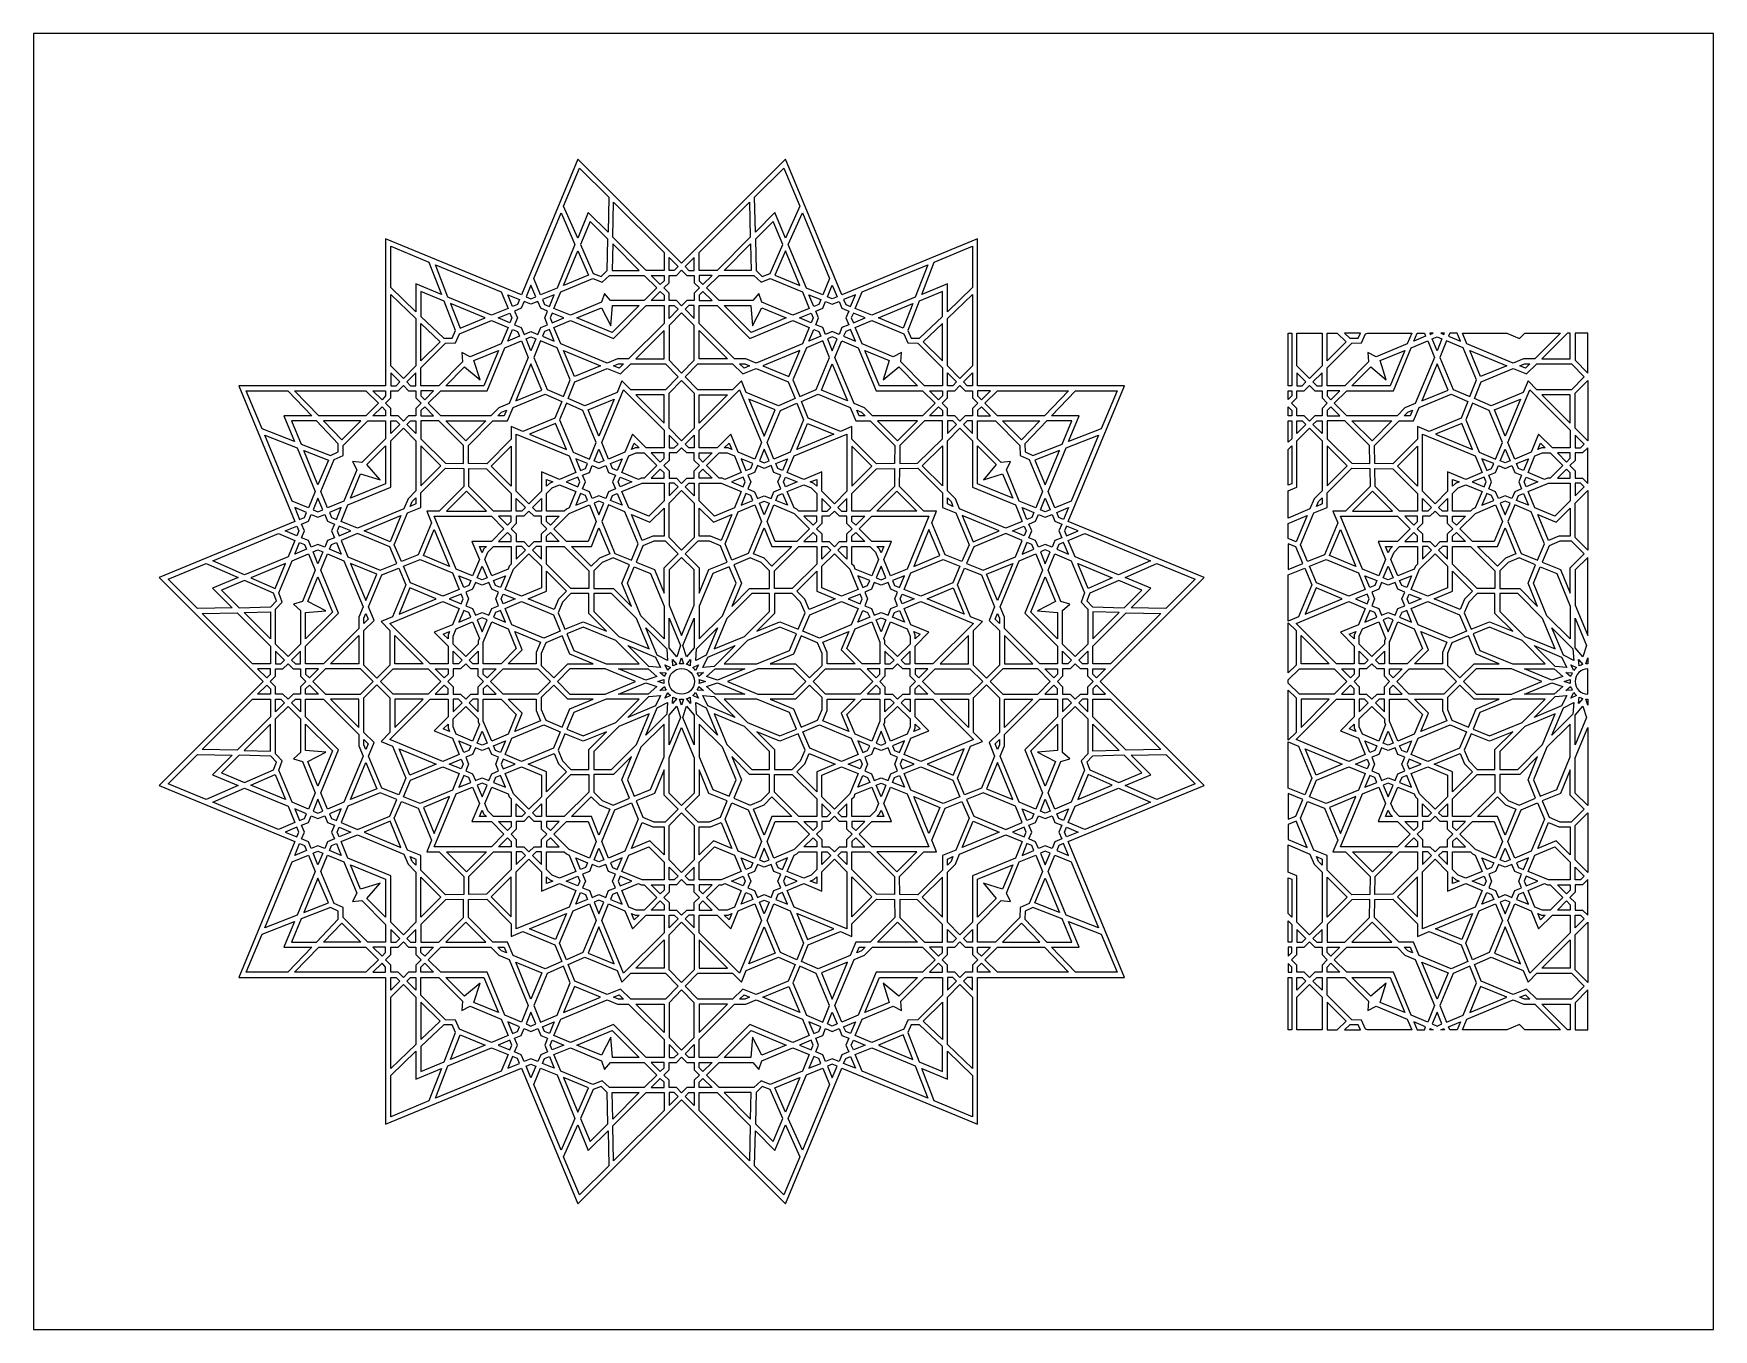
# Model space of a CAD drawing. Extents: x -172 to 1165, y -447 to 585.
import ezdxf

# ---------------------------------------------------------------- set-up
doc = ezdxf.new("R2010")
doc.units = 0
doc.layers.add('DEFAULT_LAYER', color=1, linetype='CONTINUOUS')

msp = doc.modelspace()

# ---------------------------------------------------------------- linework, layer by layer
at = {"layer": 'DEFAULT_LAYER'}
for points in [[(-172.5, -446.6), (1164.8, -446.6), (1164.8, 585.1), (-172.5, 585.1)], [(215.9, 377), (107.8, 421.8), (107.8, 304.8), (-9.1, 304.8), (35.6, 196.7), (-72.5, 152), (10.3, 69.3), (-72.5, -13.5), (35.6, -58.2), (-9.1, -166.3), (107.8, -166.3), (107.8, -283.3), (215.9, -238.5), (260.7, -346.6), (343.4, -263.9), (426.1, -346.6), (470.9, -238.5), (579, -283.3), (579, -166.3), (696, -166.3), (651.2, -58.2), (759.3, -13.5), (676.6, 69.3), (759.3, 152), (651.2, 196.7), (696, 304.8), (579, 304.8), (579, 421.8), (470.9, 377), (426.1, 485.1), (343.4, 402.4), (260.7, 485.1)], [(262.1, 478.1), (285.4, 454.8), (284.8, 427.1), (269.1, 442.7), (260.7, 422.3), (249.5, 447.6)], [(424.7, 478.1), (437.4, 447.6), (426.2, 422.3), (417.7, 442.7), (402.1, 427.1), (401.4, 454.8)], [(247.4, 442.5), (258.5, 417.1), (244.2, 382.5), (231.1, 377), (225.7, 390.1)], [(289.3, 450.9), (329.4, 410.8), (329.4, 396.6), (315.2, 396.6), (288.7, 423.1)], [(397.5, 450.9), (398.1, 423.1), (371.6, 396.6), (357.4, 396.6), (357.4, 410.8)], [(439.5, 442.5), (461.2, 390.1), (455.7, 377), (442.7, 382.5), (428.3, 417.1)], [(273, 394.2), (279.3, 391.8), (284.1, 396.4), (284.7, 421.5), (270.5, 435.6), (262.9, 417.2)], [(402.7, 396.4), (407.6, 391.8), (413.8, 394.2), (423.9, 417.2), (416.3, 435.6), (402.2, 421.5)], [(111.8, 415.8), (142.3, 403.2), (152.3, 377.4), (131.9, 385.8), (131.9, 363.7), (111.8, 382.9)], [(288.1, 396.6), (309.6, 396.6), (288.6, 417.6)], [(398.7, 396.6), (377.3, 396.6), (398.3, 417.6)], [(575, 415.8), (575, 382.9), (555, 363.7), (555, 385.8), (534.5, 377.4), (544.5, 403.2)], [(269.3, 392.9), (249.4, 384.6), (260.8, 412.1)], [(333.4, 396.6), (333.4, 406.8), (340.6, 399.6), (337.6, 396.6)], [(353.4, 396.6), (353.4, 406.8), (346.2, 399.6), (349.2, 396.6)], [(417.6, 392.9), (437.4, 384.6), (426.1, 412.1)], [(147.4, 401.1), (199.8, 379.4), (205.2, 366.3), (192.1, 360.9), (157.4, 375.3)], [(282, 378.2), (279.7, 371.2), (254.9, 360.9), (241.8, 366.3), (247.2, 379.4), (272.8, 390), (280.2, 387.2), (285.9, 392.6), (313.6, 392.6), (323.6, 382.6), (313.6, 372.6), (286.8, 372.6)], [(329.4, 392.6), (329.4, 388.4), (326.4, 385.4), (319.2, 392.6)], [(343.4, 396.8), (347.6, 392.6), (353.4, 392.6), (353.4, 386.7), (357.6, 382.6), (353.4, 378.4), (353.4, 372.6), (347.6, 372.6), (343.4, 368.4), (339.3, 372.6), (333.4, 372.6), (333.4, 378.4), (329.3, 382.6), (333.4, 386.7), (333.4, 392.6), (339.3, 392.6)], [(357.4, 392.6), (357.4, 388.4), (360.4, 385.4), (367.6, 392.6)], [(404.9, 378.2), (400.1, 372.6), (373.3, 372.6), (363.2, 382.6), (373.3, 392.6), (400.9, 392.6), (406.7, 387.2), (414, 390), (439.6, 379.4), (445, 366.3), (431.9, 360.9), (407.2, 371.2)], [(539.4, 401.1), (529.4, 375.3), (494.7, 360.9), (481.6, 366.3), (487.1, 379.4)], [(111.8, 377.3), (131.9, 358.2), (131.9, 320.7), (121.9, 310.6), (111.8, 320.7)], [(154, 342.5), (160.7, 342.7), (163.4, 348.8), (154.3, 372.2), (135.9, 379.9), (135.9, 359.9)], [(208.9, 367.9), (205, 377.2), (214.4, 373.4), (212.8, 369.5)], [(227.4, 375.5), (223.5, 384.9), (219.6, 375.5), (223.5, 373.9)], [(232.6, 373.4), (234.2, 369.5), (238.1, 367.9), (242, 377.2)], [(326.4, 379.8), (329.4, 376.8), (329.4, 372.6), (319.2, 372.6)], [(360.4, 379.8), (357.4, 376.8), (357.4, 372.6), (367.6, 372.6)], [(454.2, 373.4), (452.6, 369.5), (448.7, 367.9), (444.8, 377.2)], [(459.4, 375.5), (463.3, 384.9), (467.2, 375.5), (463.3, 373.9)], [(477.9, 367.9), (481.8, 377.2), (472.4, 373.4), (474.1, 369.5)], [(523.4, 348.8), (526.1, 342.7), (532.8, 342.5), (551, 359.9), (551, 379.9), (532.5, 372.2)], [(575, 377.3), (575, 320.7), (565, 310.6), (555, 320.7), (555, 358.2)], [(167, 350.5), (186.9, 358.7), (159.4, 370.1)], [(206.7, 362.6), (208.3, 358.7), (206.7, 354.8), (197.3, 358.7)], [(218.1, 371.8), (215.8, 366.4), (210.4, 364.2), (212.7, 358.7), (210.4, 353.3), (215.8, 351.1), (218.1, 345.6), (223.5, 347.9), (228.9, 345.6), (231.2, 351.1), (236.6, 353.3), (234.4, 358.7), (236.6, 364.2), (231.2, 366.4), (228.9, 371.8), (223.5, 369.6)], [(240.3, 362.6), (238.7, 358.7), (240.3, 354.8), (249.7, 358.7)], [(292.3, 326.2), (284.1, 322.8), (247.2, 338.1), (241.8, 351.1), (254.9, 356.6), (289.1, 342.4), (315.2, 368.6), (329.4, 368.6), (329.4, 354.4), (301.2, 326.2)], [(288.1, 347.1), (260.1, 358.7), (279.6, 366.8), (287.1, 352.5), (288.5, 368.6), (309.6, 368.6)], [(333.4, 368.6), (337.6, 368.6), (340.6, 365.6), (333.4, 358.4)], [(343.4, 314.7), (353.4, 325), (353.4, 352.7), (343.4, 362.8), (333.4, 352.7), (333.4, 325)], [(353.4, 368.6), (349.2, 368.6), (346.2, 365.6), (353.4, 358.4)], [(394.5, 326.2), (385.6, 326.2), (357.4, 354.4), (357.4, 368.6), (371.6, 368.6), (397.8, 342.4), (431.9, 356.6), (445, 351.1), (439.6, 338.1), (402.8, 322.8)], [(398.7, 347.1), (377.3, 368.6), (398.4, 368.6), (399.8, 352.5), (407.2, 366.8), (426.7, 358.7)], [(446.5, 362.6), (448.2, 358.7), (446.5, 354.8), (437.2, 358.7)], [(468.7, 371.8), (471, 366.4), (476.4, 364.2), (474.2, 358.7), (476.4, 353.3), (471, 351.1), (468.7, 345.6), (463.3, 347.9), (457.9, 345.6), (455.7, 351.1), (450.2, 353.3), (452.5, 358.7), (450.2, 364.2), (455.7, 366.4), (457.9, 371.8), (463.3, 369.6)], [(480.1, 362.6), (478.5, 358.7), (480.1, 354.8), (489.5, 358.7)], [(519.8, 350.5), (500, 358.7), (527.4, 370.1)], [(168.4, 331.2), (169, 323.8), (150, 304.8), (135.9, 304.8), (135.9, 319), (155.5, 338.6), (163.3, 338.8), (166.5, 346), (192.1, 356.6), (205.2, 351.1), (199.8, 338.1), (175, 327.8)], [(151.1, 339.8), (135.9, 324.7), (135.9, 354.4)], [(208.9, 349.6), (212.8, 348), (214.4, 344.1), (205, 340.2)], [(238.1, 349.6), (234.2, 348), (232.6, 344.1), (242, 340.2)], [(306.9, 326.2), (329.4, 326.2), (329.4, 348.7)], [(380, 326.2), (357.4, 326.2), (357.4, 348.7)], [(448.7, 349.6), (452.6, 348), (454.2, 344.1), (444.8, 340.2)], [(477.9, 349.6), (474.1, 348), (472.4, 344.1), (481.8, 340.2)], [(518.4, 331.2), (511.8, 327.8), (487.1, 338.1), (481.6, 351.1), (494.7, 356.6), (520.3, 346), (523.5, 338.8), (531.4, 338.6), (551, 319), (551, 304.8), (536.8, 304.8), (517.8, 323.8)], [(535.8, 339.8), (551, 324.7), (551, 354.4)], [(197.9, 287.1), (191.6, 280.8), (151.7, 280.8), (141.7, 290.8), (151.7, 300.8), (188.7, 300.8), (202.8, 335), (215.9, 340.4), (221.3, 327.3), (206.1, 290.5)], [(219.6, 342), (223.5, 343.6), (227.4, 342), (223.5, 332.6)], [(249.5, 296.1), (254.8, 309.4), (244.2, 335), (231.1, 340.4), (225.7, 327.3), (236.3, 301.7)], [(437.4, 296.1), (450.5, 301.7), (461.2, 327.3), (455.7, 340.4), (442.7, 335), (432, 309.4)], [(467.2, 342), (463.3, 343.6), (459.4, 342), (463.3, 332.6)], [(489, 287.1), (480.7, 290.5), (465.5, 327.3), (470.9, 340.4), (484, 335), (498.2, 300.8), (535.1, 300.8), (545.2, 290.8), (535.1, 280.8), (495.3, 280.8)], [(829.2, 346.6), (829.2, 304.8), (826.3, 304.8), (826.3, 346.6)], [(853.2, 346.6), (853.2, 320.7), (843.2, 310.6), (833.2, 320.7), (833.2, 346.6)], [(865.3, 346.6), (872.4, 339.8), (857.2, 324.7), (857.2, 346.6)], [(924.7, 346.6), (921.1, 338.1), (896.4, 327.8), (889.7, 331.2), (890.3, 323.8), (871.4, 304.8), (857.2, 304.8), (857.2, 319), (876.8, 338.6), (884.7, 338.8), (887.9, 346), (889.5, 346.6)], [(919.2, 287.1), (912.9, 280.8), (873, 280.8), (863, 290.8), (873, 300.8), (910, 300.8), (924.2, 335), (937.3, 340.4), (942.7, 327.3), (927.4, 290.5)], [(871.1, 346.6), (875.4, 342.5), (882, 342.7), (883.8, 346.6)], [(934.7, 346.6), (935.7, 344.1), (926.3, 340.2), (929, 346.6)], [(939, 346.6), (939.4, 345.6), (941.8, 346.6)], [(941, 342), (944.9, 343.6), (948.7, 342), (944.9, 332.6)], [(970.8, 296.1), (976.2, 309.4), (965.5, 335), (952.4, 340.4), (947, 327.3), (957.6, 301.7)], [(947.9, 346.6), (950.3, 345.6), (950.7, 346.6)], [(955, 346.6), (954, 344.1), (963.4, 340.2), (960.7, 346.6)], [(1000.2, 346.6), (1010.4, 342.4), (1014.7, 346.6), (1043, 346.6), (1022.6, 326.2), (1013.6, 326.2), (1005.4, 322.8), (968.6, 338.1), (965, 346.6)], [(1048.6, 346.6), (1028.2, 326.2), (1050.7, 326.2), (1050.7, 346.6)], [(1054.7, 346.6), (1054.7, 325), (1064.8, 314.7), (1064.8, 346.6)], [(186, 304.8), (155.7, 304.8), (170.6, 319.8), (183, 309.4), (178.1, 324.8), (197.6, 332.8)], [(211.3, 292.7), (232.1, 301.3), (223.5, 322.1)], [(278.9, 320.6), (258, 312), (249.4, 332.8)], [(295.8, 308.6), (292, 299.4), (266.4, 288.8), (253.2, 294.5), (258.5, 307.9), (284.1, 318.5), (294.7, 314.1), (302.9, 322.2), (330.5, 322.2), (340.6, 311.9), (330.5, 301.5), (302.9, 301.5)], [(293.8, 318.8), (289.3, 320.6), (293.1, 322.2), (297.2, 322.2)], [(391, 308.6), (384, 301.5), (356.3, 301.5), (346.2, 311.9), (356.3, 322.2), (384, 322.2), (392.1, 314.1), (402.8, 318.5), (428.3, 307.9), (433.7, 294.5), (420.4, 288.8), (394.9, 299.4)], [(393.1, 318.8), (389.6, 322.2), (393.7, 322.2), (397.5, 320.6)], [(408, 320.6), (428.8, 312), (437.4, 332.8)], [(475.5, 292.7), (454.7, 301.3), (463.3, 322.1)], [(500.8, 304.8), (489.2, 332.8), (508.7, 324.8), (503.9, 309.4), (516.2, 319.8), (531.1, 304.8)], [(907.4, 304.8), (877, 304.8), (892, 319.8), (904.3, 309.4), (899.4, 324.8), (919, 332.8)], [(932.7, 292.7), (953.5, 301.3), (944.9, 322.1)], [(1000.2, 320.6), (979.4, 312), (970.8, 332.8)], [(1017.2, 308.6), (1013.3, 299.4), (987.8, 288.8), (974.5, 294.5), (979.9, 307.9), (1005.4, 318.5), (1016.1, 314.1), (1024.2, 322.2), (1051.9, 322.2), (1062, 311.9), (1051.9, 301.5), (1024.2, 301.5)], [(1015.1, 318.8), (1010.6, 320.6), (1014.4, 322.2), (1018.6, 322.2)], [(119, 307.8), (111.8, 315), (111.8, 304.8), (116.1, 304.8)], [(124.7, 307.8), (127.7, 304.8), (131.9, 304.8), (131.9, 315)], [(343.4, 309), (353.4, 298.8), (353.4, 271), (343.4, 261), (333.4, 271), (333.4, 298.8)], [(562.2, 307.8), (559.2, 304.8), (555, 304.8), (555, 315)], [(567.8, 307.8), (575, 315), (575, 304.8), (570.8, 304.8)], [(840.4, 307.8), (833.2, 315), (833.2, 304.8), (837.4, 304.8)], [(846, 307.8), (849, 304.8), (853.2, 304.8), (853.2, 315)], [(1064.8, 261), (1054.7, 271), (1054.7, 298.8), (1064.8, 309)], [(-3.2, 300.8), (29.8, 300.8), (49, 280.8), (26.8, 280.8), (35.3, 260.3), (9.5, 270.4)], [(35.3, 300.8), (92, 300.8), (102, 290.8), (92, 280.8), (54.5, 280.8)], [(104.9, 293.6), (97.7, 300.8), (107.8, 300.8), (107.8, 296.6)], [(111.8, 300.8), (117.7, 300.8), (121.9, 305), (126, 300.8), (131.9, 300.8), (131.9, 295), (136, 290.8), (131.9, 286.7), (131.9, 280.8), (126, 280.8), (121.9, 276.6), (117.7, 280.8), (111.8, 280.8), (111.8, 286.7), (107.7, 290.8), (111.8, 295)], [(135.9, 300.8), (135.9, 296.6), (138.9, 293.6), (146, 300.8)], [(207.8, 272.2), (207.8, 262.2), (188.3, 242.6), (173.8, 242.8), (173.7, 257.2), (193.2, 276.8), (204.7, 276.8), (209.2, 287.4), (234.7, 298), (248, 292.3), (242.6, 278.9), (217.1, 268.3)], [(304.3, 266.2), (298.3, 251.8), (285.2, 246.4), (279.8, 259.5), (297.2, 301.5), (329.4, 269.4), (329.4, 255.2), (315.2, 255.2)], [(306.9, 297.5), (329.4, 275), (329.4, 297.5)], [(382.6, 266.2), (371.6, 255.2), (357.4, 255.2), (357.4, 269.4), (389.6, 301.5), (407, 259.5), (401.6, 246.4), (388.5, 251.8)], [(380, 297.5), (357.4, 275), (357.4, 297.5)], [(479, 272.2), (469.8, 268.3), (444.2, 278.9), (438.9, 292.3), (452.1, 298), (477.7, 287.4), (482.1, 276.8), (493.6, 276.8), (513.2, 257.2), (513, 242.8), (498.5, 242.6), (479, 262.2)], [(551, 300.8), (551, 296.6), (548, 293.6), (540.8, 300.8)], [(575, 300.8), (575, 295), (579.1, 290.8), (575, 286.7), (575, 280.8), (569.1, 280.8), (565, 276.6), (560.8, 280.8), (555, 280.8), (555, 286.7), (550.8, 290.8), (555, 295), (555, 300.8), (560.8, 300.8), (565, 305), (569.1, 300.8)], [(582, 293.6), (589.2, 300.8), (579, 300.8), (579, 296.6)], [(651.5, 300.8), (632.4, 280.8), (594.8, 280.8), (584.8, 290.8), (594.8, 300.8)], [(690, 300.8), (677.4, 270.4), (651.5, 260.3), (660, 280.8), (637.9, 280.8), (657, 300.8)], [(826.3, 300.8), (829.2, 300.8), (829.2, 296.6), (826.3, 293.7)], [(833.2, 300.8), (839.1, 300.8), (843.2, 305), (847.4, 300.8), (853.2, 300.8), (853.2, 295), (857.4, 290.8), (853.2, 286.7), (853.2, 280.8), (847.4, 280.8), (843.2, 276.6), (839.1, 280.8), (833.2, 280.8), (833.2, 286.7), (829, 290.8), (833.2, 295)], [(857.2, 300.8), (857.2, 296.6), (860.2, 293.6), (867.4, 300.8)], [(929.2, 272.2), (929.2, 262.2), (909.6, 242.6), (895.2, 242.8), (895, 257.2), (914.6, 276.8), (926.1, 276.8), (930.5, 287.4), (956, 298), (969.3, 292.3), (963.9, 278.9), (938.4, 268.3)], [(1025.6, 266.2), (1019.6, 251.8), (1006.6, 246.4), (1001.1, 259.5), (1018.6, 301.5), (1050.7, 269.4), (1050.7, 255.2), (1036.6, 255.2)], [(1028.2, 297.5), (1050.7, 275), (1050.7, 297.5)], [(104.9, 288), (107.8, 285), (107.8, 280.8), (97.7, 280.8)], [(138.9, 288), (135.9, 285), (135.9, 280.8), (146, 280.8)], [(202.1, 280.8), (197.2, 280.8), (200.1, 283.7), (203.9, 285.3)], [(251.7, 290.8), (246.3, 277.5), (257, 251.8), (270, 246.4), (275.5, 259.5), (264.8, 285.1)], [(289.8, 294.1), (277.6, 264.7), (269, 285.5)], [(397, 294.1), (409.2, 264.7), (417.8, 285.5)], [(435.2, 290.8), (440.5, 277.5), (429.9, 251.8), (416.8, 246.4), (411.4, 259.5), (422, 285.1)], [(484.8, 280.8), (482.9, 285.3), (486.7, 283.7), (489.6, 280.8)], [(548, 288), (551, 285), (551, 280.8), (540.8, 280.8)], [(582, 288), (579, 285), (579, 280.8), (589.2, 280.8)], [(826.3, 287.9), (829.2, 285), (829.2, 280.8), (826.3, 280.8)], [(860.2, 288), (857.2, 285), (857.2, 280.8), (867.4, 280.8)], [(923.4, 280.8), (918.6, 280.8), (921.5, 283.7), (925.3, 285.3)], [(973, 290.8), (967.7, 277.5), (978.3, 251.8), (991.4, 246.4), (996.8, 259.5), (986.2, 285.1)], [(1011.2, 294.1), (999, 264.7), (990.4, 285.5)], [(63.9, 249.3), (70, 252), (70.1, 258.6), (52.8, 276.8), (32.8, 276.8), (40.5, 258.3)], [(81.5, 244.3), (84.9, 237.7), (74.6, 212.9), (61.5, 207.5), (56.1, 220.6), (66.7, 246.1), (73.9, 249.3), (74.1, 257.2), (93.7, 276.8), (107.8, 276.8), (107.8, 262.6), (88.9, 243.7)], [(72.8, 261.6), (88, 276.8), (58.3, 276.8)], [(125.6, 214.8), (122.2, 206.6), (85.3, 191.3), (72.3, 196.7), (77.7, 209.8), (111.8, 224), (111.8, 261), (121.9, 271), (131.9, 261), (131.9, 221.1)], [(111.8, 276.8), (116.1, 276.8), (119, 273.8), (111.8, 266.6)], [(124.7, 273.8), (127.7, 276.8), (131.9, 276.8), (131.9, 266.6)], [(169.8, 242.8), (169.7, 257.2), (150, 276.8), (135.9, 276.8), (135.9, 262.6), (155.5, 243)], [(187.6, 276.8), (171.6, 260.9), (155.7, 276.8)], [(222.3, 266.2), (251.7, 254), (243.1, 274.8)], [(464.5, 266.2), (435.1, 254), (443.7, 274.8)], [(499.3, 276.8), (515.2, 260.9), (531.1, 276.8)], [(517, 242.8), (531.3, 243), (551, 262.6), (551, 276.8), (536.8, 276.8), (517.2, 257.2)], [(562.2, 273.8), (559.2, 276.8), (555, 276.8), (555, 266.6)], [(561.3, 214.8), (555, 221.1), (555, 261), (565, 271), (575, 261), (575, 224), (609.2, 209.8), (614.6, 196.7), (601.5, 191.3), (564.7, 206.6)], [(575, 276.8), (570.8, 276.8), (567.8, 273.8), (575, 266.6)], [(605.3, 244.3), (597.9, 243.7), (579, 262.6), (579, 276.8), (593.2, 276.8), (612.7, 257.2), (613, 249.3), (620.1, 246.1), (630.7, 220.6), (625.3, 207.5), (612.2, 212.9), (602, 237.7)], [(614, 261.6), (598.8, 276.8), (628.5, 276.8)], [(616.7, 258.6), (616.9, 252), (623, 249.3), (646.4, 258.3), (654, 276.8), (634.1, 276.8)], [(826.3, 276.8), (829.2, 276.8), (829.2, 262.6), (826.3, 259.7)], [(826.3, 221.1), (833.2, 224), (833.2, 261), (843.2, 271), (853.2, 261), (853.2, 221.1), (846.9, 214.8), (843.5, 206.6), (826.3, 199.4)], [(833.2, 276.8), (837.4, 276.8), (840.4, 273.8), (833.2, 266.6)], [(846, 273.8), (849, 276.8), (853.2, 276.8), (853.2, 266.6)], [(891.2, 242.8), (891, 257.2), (871.4, 276.8), (857.2, 276.8), (857.2, 262.6), (876.8, 243)], [(908.9, 276.8), (893, 260.9), (877, 276.8)], [(943.6, 266.2), (973.1, 254), (964.5, 274.8)], [(11.6, 265.3), (37.4, 255.2), (51.8, 220.6), (46.4, 207.5), (33.3, 212.9)], [(107.8, 226.7), (79.8, 215.1), (87.9, 234.6), (103.3, 229.7), (92.9, 242), (107.8, 257)], [(135.9, 225.1), (151.8, 241), (135.9, 257)], [(207.8, 256.5), (207.8, 224.7), (191.9, 240.6)], [(231.9, 236.2), (231.9, 220.7), (221.9, 210.6), (211.8, 220.7), (211.8, 266.2), (253.9, 248.8), (259.3, 235.7), (246.2, 230.2)], [(281.5, 244.9), (277.6, 243.3), (273.7, 244.9), (277.6, 254.3)], [(306.4, 255.2), (303.5, 254), (305.7, 259.1), (309.6, 255.2)], [(343.4, 227), (347.6, 231.2), (353.4, 231.2), (353.4, 237), (357.6, 241.2), (353.4, 245.3), (353.4, 251.2), (347.6, 251.2), (343.4, 255.3), (339.3, 251.2), (333.4, 251.2), (333.4, 245.3), (329.3, 241.2), (333.4, 237), (333.4, 231.2), (339.3, 231.2)], [(333.4, 255.2), (337.6, 255.2), (340.6, 258.2), (333.4, 265.4)], [(353.4, 255.2), (349.2, 255.2), (346.2, 258.2), (353.4, 265.4)], [(380.4, 255.2), (377.3, 255.2), (381.2, 259.1), (383.3, 254)], [(405.3, 244.9), (409.2, 243.3), (413.1, 244.9), (409.2, 254.3)], [(455, 236.2), (440.6, 230.2), (427.5, 235.7), (432.9, 248.8), (475, 266.2), (475, 220.7), (465, 210.6), (455, 220.7)], [(479, 256.5), (479, 224.7), (494.9, 240.6)], [(551, 225.1), (535, 241), (551, 257)], [(579, 226.7), (579, 257), (593.9, 242), (583.6, 229.7), (598.9, 234.6), (607, 215.1)], [(675.3, 265.3), (653.6, 212.9), (640.5, 207.5), (635.1, 220.6), (649.4, 255.2)], [(826.3, 254.1), (829.2, 257), (829.2, 226.7), (826.3, 225.5)], [(857.2, 225.1), (873.2, 241), (857.2, 257)], [(929.2, 256.5), (929.2, 224.7), (913.3, 240.6)], [(953.2, 236.2), (953.2, 220.7), (943.2, 210.6), (933.2, 220.7), (933.2, 266.2), (975.2, 248.8), (980.7, 235.7), (967.6, 230.2)], [(1002.9, 244.9), (999, 243.3), (995.1, 244.9), (999, 254.3)], [(1027.8, 255.2), (1024.9, 254), (1027, 259.1), (1030.9, 255.2)], [(1064.8, 255.3), (1060.6, 251.2), (1054.7, 251.2), (1054.7, 245.3), (1050.6, 241.2), (1054.7, 237), (1054.7, 231.2), (1060.6, 231.2), (1064.8, 227)], [(1054.7, 255.2), (1059, 255.2), (1061.9, 258.2), (1054.7, 265.4)], [(62.2, 245.6), (53.9, 225.8), (42.6, 253.2)], [(263, 237.2), (266.9, 238.8), (268.5, 242.7), (259.1, 246.6)], [(283.1, 215), (277.6, 217.2), (272.2, 215), (270, 220.4), (264.5, 222.7), (266.8, 228.1), (264.5, 233.5), (270, 235.7), (272.2, 241.2), (277.6, 238.9), (283.1, 241.2), (285.3, 235.7), (290.7, 233.5), (288.5, 228.1), (290.7, 222.7), (285.3, 220.4)], [(292.2, 237.2), (288.4, 238.8), (286.7, 242.7), (296.1, 246.6)], [(311.2, 231.2), (309, 230.2), (295.9, 235.7), (301.4, 248.8), (307.2, 251.2), (313.6, 251.2), (323.6, 241.2), (313.6, 231.2)], [(326.4, 244), (329.4, 247), (329.4, 251.2), (319.2, 251.2)], [(360.4, 244), (357.4, 247), (357.4, 251.2), (367.6, 251.2)], [(375.6, 231.2), (373.3, 231.2), (363.2, 241.2), (373.3, 251.2), (379.6, 251.2), (385.5, 248.8), (390.9, 235.7), (377.8, 230.2)], [(394.6, 237.2), (398.5, 238.8), (400.1, 242.7), (390.7, 246.6)], [(403.8, 215), (409.2, 217.2), (414.6, 215), (416.9, 220.4), (422.3, 222.7), (420.1, 228.1), (422.3, 233.5), (416.9, 235.7), (414.6, 241.2), (409.2, 238.9), (403.8, 241.2), (401.5, 235.7), (396.1, 233.5), (398.4, 228.1), (396.1, 222.7), (401.5, 220.4)], [(423.8, 237.2), (419.9, 238.8), (418.3, 242.7), (427.7, 246.6)], [(624.7, 245.6), (632.9, 225.8), (644.3, 253.2)], [(984.4, 237.2), (988.2, 238.8), (989.9, 242.7), (980.5, 246.6)], [(1004.4, 215), (999, 217.2), (993.6, 215), (991.3, 220.4), (985.9, 222.7), (988.1, 228.1), (985.9, 233.5), (991.3, 235.7), (993.6, 241.2), (999, 238.9), (1004.4, 241.2), (1006.6, 235.7), (1012.1, 233.5), (1009.8, 228.1), (1012.1, 222.7), (1006.6, 220.4)], [(1013.6, 237.2), (1009.7, 238.8), (1008.1, 242.7), (1017.5, 246.6)], [(1032.6, 231.2), (1030.4, 230.2), (1017.3, 235.7), (1022.7, 248.8), (1028.6, 251.2), (1034.9, 251.2), (1044.9, 241.2), (1034.9, 231.2)], [(1047.8, 244), (1050.7, 247), (1050.7, 251.2), (1040.6, 251.2)], [(140.5, 204.8), (144.3, 195.6), (133.8, 170.1), (120.3, 164.7), (114.7, 178), (125.2, 203.5), (135.9, 207.9), (135.9, 219.5), (155.4, 239), (169.9, 238.8), (170, 224.4), (150.5, 204.8)], [(173.9, 238.8), (188.2, 238.6), (207.8, 219), (207.8, 204.8), (193.7, 204.8), (174, 224.5)], [(238.1, 226.9), (235.9, 224.7), (235.9, 230.2), (241, 228.1)], [(260.8, 224.2), (262.5, 228.1), (260.8, 232), (251.5, 228.1)], [(303.8, 228.1), (294.4, 224.2), (292.8, 228.1), (294.4, 232)], [(319.2, 231.2), (329.4, 231.2), (329.4, 235.4), (326.4, 238.3)], [(367.6, 231.2), (357.4, 231.2), (357.4, 235.4), (360.4, 238.3)], [(383, 228.1), (392.4, 224.2), (394, 228.1), (392.4, 232)], [(426, 224.2), (424.4, 228.1), (426, 232), (435.4, 228.1)], [(448.7, 226.9), (445.8, 228.1), (451, 230.2), (451, 224.7)], [(513, 238.8), (512.8, 224.5), (493.2, 204.8), (479, 204.8), (479, 219), (498.6, 238.6)], [(546.3, 204.8), (536.3, 204.8), (516.8, 224.4), (517, 238.8), (531.4, 239), (551, 219.5), (551, 207.9), (561.6, 203.5), (572.2, 178), (566.5, 164.7), (553.1, 170.1), (542.5, 195.6)], [(861.9, 204.8), (865.7, 195.6), (855.1, 170.1), (841.7, 164.7), (836, 178), (846.6, 203.5), (857.2, 207.9), (857.2, 219.5), (876.8, 239), (891.2, 238.8), (891.4, 224.4), (871.8, 204.8)], [(895.2, 238.8), (909.6, 238.6), (929.2, 219), (929.2, 204.8), (915, 204.8), (895.4, 224.5)], [(959.4, 226.9), (957.2, 224.7), (957.2, 230.2), (962.3, 228.1)], [(982.2, 224.2), (983.8, 228.1), (982.2, 232), (972.8, 228.1)], [(1025.1, 228.1), (1015.8, 224.2), (1014.1, 228.1), (1015.8, 232)], [(1040.6, 231.2), (1050.7, 231.2), (1050.7, 235.4), (1047.8, 238.3)], [(50, 205.9), (53.9, 204.3), (57.8, 205.9), (53.9, 215.3)], [(131.9, 210.6), (127.4, 208.7), (129, 212.5), (131.9, 215.5)], [(156.2, 204.8), (188, 204.8), (172.1, 220.8)], [(219, 207.8), (216.1, 204.8), (211.8, 204.8), (211.8, 215)], [(231.9, 204.8), (227.7, 204.8), (224.7, 207.8), (231.9, 215)], [(251.7, 206.5), (250, 204.8), (235.9, 204.8), (235.9, 219), (240.4, 223.5), (246.2, 225.9), (259.3, 220.5), (253.9, 207.4)], [(259.1, 209.6), (268.5, 213.5), (266.9, 217.4), (263, 219)], [(292.2, 219), (296.1, 209.6), (286.7, 213.5), (288.4, 217.4)], [(317.2, 200.8), (301.4, 207.4), (295.9, 220.5), (312, 227.2), (329.4, 227.2), (329.4, 213)], [(333.4, 227.2), (333.4, 217), (340.6, 224.2), (337.6, 227.2)], [(343.4, 221.3), (353.4, 211.3), (353.4, 183.8), (343.4, 173.8), (333.4, 183.8), (333.4, 211.3)], [(353.4, 227.2), (353.4, 217), (346.2, 224.2), (349.2, 227.2)], [(369.6, 200.8), (357.4, 213), (357.4, 227.2), (374.8, 227.2), (390.9, 220.5), (385.5, 207.4)], [(394.6, 219), (390.7, 209.6), (400.1, 213.5), (398.5, 217.4)], [(427.7, 209.6), (418.3, 213.5), (419.9, 217.4), (423.8, 219)], [(435.1, 206.5), (432.9, 207.4), (427.5, 220.5), (440.6, 225.9), (446.5, 223.5), (451, 219), (451, 204.8), (436.8, 204.8)], [(455, 204.8), (459.2, 204.8), (462.2, 207.8), (455, 215)], [(467.8, 207.8), (470.8, 204.8), (475, 204.8), (475, 215)], [(530.7, 204.8), (498.8, 204.8), (514.8, 220.8)], [(555, 210.6), (555, 215.5), (557.9, 212.5), (559.4, 208.7)], [(636.8, 205.9), (632.9, 204.3), (629, 205.9), (632.9, 215.3)], [(853.2, 210.6), (848.7, 208.7), (850.3, 212.5), (853.2, 215.5)], [(877.5, 204.8), (909.4, 204.8), (893.4, 220.8)], [(940.4, 207.8), (937.4, 204.8), (933.2, 204.8), (933.2, 215)], [(953.2, 204.8), (949, 204.8), (946, 207.8), (953.2, 215)], [(973.1, 206.5), (971.4, 204.8), (957.2, 204.8), (957.2, 219), (961.7, 223.5), (967.6, 225.9), (980.7, 220.5), (975.2, 207.4)], [(980.5, 209.6), (989.9, 213.5), (988.2, 217.4), (984.4, 219)], [(1013.6, 219), (1017.5, 209.6), (1008.1, 213.5), (1009.7, 217.4)], [(1038.6, 200.8), (1022.7, 207.4), (1017.3, 220.5), (1033.4, 227.2), (1050.7, 227.2), (1050.7, 213)], [(1054.7, 227.2), (1054.7, 217), (1061.9, 224.2), (1059, 227.2)], [(1064.8, 173.8), (1054.7, 183.8), (1054.7, 211.3), (1064.8, 221.3)], [(44.8, 203.8), (35.4, 207.7), (39.3, 198.3), (43.2, 199.9)], [(40.8, 194.6), (46.3, 196.8), (48.5, 202.2), (53.9, 200), (59.4, 202.2), (61.6, 196.8), (67, 194.6), (64.8, 189.2), (67, 183.7), (61.6, 181.5), (59.4, 176.1), (53.9, 178.3), (48.5, 176.1), (46.3, 181.5), (40.8, 183.7), (43.1, 189.2)], [(63.1, 203.8), (64.7, 199.9), (68.6, 198.3), (72.4, 207.7)], [(120, 201.4), (111.4, 180.5), (90.6, 189.2)], [(176.5, 180.8), (182.4, 166.4), (177, 153.4), (163.9, 158.8), (146.5, 200.8), (192, 200.8), (202, 190.8), (192, 180.8)], [(204.9, 193.6), (207.8, 196.6), (207.8, 200.8), (197.7, 200.8)], [(231.9, 180.8), (231.9, 186.7), (236, 190.8), (231.9, 195), (231.9, 200.8), (226, 200.8), (221.9, 205), (217.7, 200.8), (211.8, 200.8), (211.8, 195), (207.7, 190.8), (211.8, 186.7), (211.8, 180.8), (217.7, 180.8), (221.9, 176.6), (226, 180.8)], [(246, 200.8), (238.9, 193.6), (235.9, 196.6), (235.9, 200.8)], [(268.9, 180.8), (251.7, 180.8), (241.7, 190.8), (254, 203.1), (270, 209.8), (275.5, 196.7)], [(273.7, 211.3), (277.6, 201.9), (281.5, 211.3), (277.6, 212.9)], [(285.2, 209.8), (279.8, 196.7), (290.3, 171.3), (303.4, 165.8), (308.8, 178.9), (298.3, 204.3)], [(320.4, 185), (312.1, 181.5), (303.5, 202.2), (318.2, 196.1), (329.4, 207.3), (329.4, 185)], [(366.4, 185), (357.4, 185), (357.4, 207.3), (368.7, 196.1), (383.3, 202.2), (374.8, 181.5)], [(401.6, 209.8), (407, 196.7), (396.5, 171.3), (383.4, 165.8), (378, 178.9), (388.5, 204.3)], [(413.1, 211.3), (409.2, 201.9), (405.3, 211.3), (409.2, 212.9)], [(418, 180.8), (411.4, 196.7), (416.8, 209.8), (432.9, 203.1), (445.2, 190.8), (435.1, 180.8)], [(440.8, 200.8), (448, 193.6), (451, 196.6), (451, 200.8)], [(455, 180.8), (460.8, 180.8), (465, 176.6), (469.1, 180.8), (475, 180.8), (475, 186.7), (479.2, 190.8), (475, 195), (475, 200.8), (469.1, 200.8), (465, 205), (460.8, 200.8), (455, 200.8), (455, 195), (450.8, 190.8), (455, 186.7)], [(482, 193.6), (479, 196.6), (479, 200.8), (489.2, 200.8)], [(510.4, 180.8), (494.8, 180.8), (484.8, 190.8), (494.8, 200.8), (540.3, 200.8), (522.9, 158.8), (509.8, 153.4), (504.4, 166.4)], [(566.8, 201.4), (575.5, 180.5), (596.3, 189.2)], [(623.8, 203.8), (622.2, 199.9), (618.3, 198.3), (614.4, 207.7)], [(646, 194.6), (643.7, 189.2), (646, 183.7), (640.6, 181.5), (638.3, 176.1), (632.9, 178.3), (627.5, 176.1), (625.2, 181.5), (619.8, 183.7), (622.1, 189.2), (619.8, 194.6), (625.2, 196.8), (627.5, 202.2), (632.9, 200), (638.3, 202.2), (640.6, 196.8)], [(642, 203.8), (651.4, 207.7), (647.5, 198.3), (643.6, 199.9)], [(826.3, 195.1), (841.3, 201.4), (832.7, 180.5), (826.3, 183.2)], [(897.8, 180.8), (903.8, 166.4), (898.3, 153.4), (885.3, 158.8), (867.8, 200.8), (913.4, 200.8), (923.4, 190.8), (913.4, 180.8)], [(926.2, 193.6), (929.2, 196.6), (929.2, 200.8), (919, 200.8)], [(953.2, 180.8), (953.2, 186.7), (957.4, 190.8), (953.2, 195), (953.2, 200.8), (947.3, 200.8), (943.2, 205), (939.1, 200.8), (933.2, 200.8), (933.2, 195), (929, 190.8), (933.2, 186.7), (933.2, 180.8), (939.1, 180.8), (943.2, 176.6), (947.3, 180.8)], [(967.4, 200.8), (960.2, 193.6), (957.2, 196.6), (957.2, 200.8)], [(990.2, 180.8), (973, 180.8), (963, 190.8), (975.3, 203.1), (991.4, 209.8), (996.8, 196.7)], [(995.1, 211.3), (999, 201.9), (1002.9, 211.3), (999, 212.9)], [(1006.6, 209.8), (1001.1, 196.7), (1011.7, 171.3), (1024.8, 165.8), (1030.2, 178.9), (1019.6, 204.3)], [(1041.7, 185), (1033.4, 181.5), (1024.9, 202.2), (1039.5, 196.1), (1050.7, 207.3), (1050.7, 185)], [(37.2, 185.3), (27.8, 189.2), (37.2, 193), (38.8, 189.2)], [(70.7, 193), (69.1, 189.2), (70.7, 185.3), (80.1, 189.2)], [(146.5, 190.4), (158.7, 160.9), (137.9, 169.6)], [(207.8, 180.8), (207.8, 185), (204.9, 188), (197.7, 180.8)], [(238.9, 188), (246, 180.8), (235.9, 180.8), (235.9, 185)], [(277.9, 167.4), (271.5, 161), (255.7, 176.8), (271.6, 176.8), (277.6, 191.5), (286.2, 170.8)], [(409, 167.4), (400.7, 170.8), (409.2, 191.5), (415.3, 176.8), (431.1, 176.8), (415.3, 161)], [(448, 188), (440.8, 180.8), (451, 180.8), (451, 185)], [(479, 180.8), (479, 185), (482, 188), (489.2, 180.8)], [(540.3, 190.4), (528.2, 160.9), (549, 169.6)], [(616.1, 193), (617.7, 189.2), (616.1, 185.3), (606.7, 189.2)], [(649.7, 185.3), (659.1, 189.2), (649.7, 193), (648.1, 189.2)], [(867.8, 190.4), (880, 160.9), (859.2, 169.6)], [(929.2, 180.8), (929.2, 185), (926.2, 188), (919, 180.8)], [(960.2, 188), (967.4, 180.8), (957.2, 180.8), (957.2, 185)], [(999.2, 167.4), (992.8, 161), (977, 176.8), (992.9, 176.8), (999, 191.5), (1007.5, 170.8)], [(-29.8, 165.3), (22.5, 187), (35.6, 181.6), (30.2, 168.5), (-4.5, 154.1)], [(39.3, 180), (43.2, 178.4), (44.8, 174.5), (35.4, 170.6)], [(50, 172.4), (53.9, 174), (57.8, 172.4), (53.9, 163)], [(63.1, 174.5), (64.7, 178.4), (68.6, 180), (72.4, 170.6)], [(116.6, 163.2), (111, 176.4), (85.3, 187), (72.3, 181.6), (77.7, 168.5), (103.3, 157.9)], [(185.8, 174.6), (184.6, 171.7), (182.5, 176.8), (188, 176.8)], [(206.2, 161), (205.3, 158.8), (192.2, 153.4), (186.8, 166.4), (189.2, 172.3), (193.7, 176.8), (207.8, 176.8), (207.8, 162.6)], [(211.8, 166.6), (219, 173.8), (216.1, 176.8), (211.8, 176.8)], [(224.7, 173.8), (231.9, 166.6), (231.9, 176.8), (227.7, 176.8)], [(235.9, 176.8), (250, 176.8), (269.5, 157.3), (269.5, 143.2), (255.3, 143.2), (235.9, 162.6)], [(321.2, 181), (312.5, 177.4), (307.1, 164.3), (321.7, 158.3), (329.4, 139.7), (329.4, 159.8), (340.6, 171), (330.6, 181)], [(365.6, 181), (356.3, 181), (346.2, 171), (357.4, 159.8), (357.4, 139.7), (365.1, 158.3), (379.7, 164.3), (374.3, 177.4)], [(451, 176.8), (451, 162.6), (431.5, 143.2), (417.3, 143.2), (417.3, 157.3), (436.8, 176.8)], [(462.2, 173.8), (455, 166.6), (455, 176.8), (459.2, 176.8)], [(475, 166.6), (467.8, 173.8), (470.8, 176.8), (475, 176.8)], [(480.7, 161), (479, 162.6), (479, 176.8), (493.2, 176.8), (497.7, 172.3), (500.1, 166.4), (494.7, 153.4), (481.6, 158.8)], [(501, 174.6), (498.8, 176.8), (504.4, 176.8), (502.3, 171.7)], [(570.2, 163.2), (583.5, 157.9), (609.2, 168.5), (614.6, 181.6), (601.5, 187), (575.9, 176.4)], [(623.8, 174.5), (622.2, 178.4), (618.3, 180), (614.4, 170.6)], [(636.8, 172.4), (632.9, 174), (629, 172.4), (632.9, 163)], [(647.5, 180), (643.6, 178.4), (642, 174.5), (651.4, 170.6)], [(716.7, 165.3), (691.3, 154.1), (656.6, 168.5), (651.2, 181.6), (664.3, 187)], [(826.3, 158.5), (838, 163.2), (832.3, 176.4), (826.3, 178.9)], [(907.1, 174.6), (905.9, 171.7), (903.8, 176.8), (909.4, 176.8)], [(927.5, 161), (926.6, 158.8), (913.5, 153.4), (908.1, 166.4), (910.5, 172.3), (915, 176.8), (929.2, 176.8), (929.2, 162.6)], [(933.2, 166.6), (940.4, 173.8), (937.4, 176.8), (933.2, 176.8)], [(946, 173.8), (953.2, 166.6), (953.2, 176.8), (949, 176.8)], [(957.2, 176.8), (971.4, 176.8), (990.8, 157.3), (990.8, 143.2), (976.7, 143.2), (957.2, 162.6)], [(1042.5, 181), (1033.9, 177.4), (1028.4, 164.3), (1043.1, 158.3), (1050.7, 139.7), (1050.7, 159.8), (1061.9, 171), (1051.9, 181)], [(-65.4, 150.6), (-35, 163.2), (-9.6, 152), (-30, 143.5), (-14.4, 127.9), (-42.1, 127.3)], [(19.8, 143.4), (28, 163.3), (0.6, 151.9)], [(34.5, 130.7), (40.1, 125.9), (40.1, 99.1), (30.1, 89.1), (20.1, 99.1), (20.1, 126.8), (25.5, 132.5), (22.7, 139.9), (33.3, 165.4), (46.4, 170.8), (51.8, 157.8), (41.5, 133)], [(86.5, 120.4), (86.5, 111.5), (58.3, 83.3), (44.1, 83.3), (44.1, 97.4), (70.3, 123.6), (56.1, 157.8), (61.5, 170.8), (74.6, 165.4), (89.9, 128.6)], [(92, 133.8), (100.7, 154.6), (79.8, 163.3)], [(121.9, 161), (135.2, 166.3), (160.9, 155.7), (166.3, 142.6), (153.2, 137.2), (127.5, 147.8)], [(188.5, 151.8), (184.6, 150.2), (180.7, 151.8), (184.6, 161.2)], [(231.9, 143.8), (216, 137.2), (202.9, 142.6), (209.6, 158.7), (221.9, 171), (231.9, 161)], [(280.1, 164), (273.5, 157.3), (273.5, 143.2), (289.3, 143.2), (303.5, 129), (295.8, 147.5), (301.9, 162.1), (288.8, 167.6)], [(329.4, 103.1), (310.9, 121.6), (300.2, 147.5), (305.6, 160.6), (318.7, 155.2), (329.4, 129.3)], [(343.4, 105.9), (353.4, 130.1), (353.4, 158.1), (343.4, 168.1), (333.4, 158.1), (333.4, 130.1)], [(357.4, 103.1), (375.9, 121.6), (386.7, 147.5), (381.3, 160.6), (368.2, 155.2), (357.4, 129.3)], [(406.7, 164), (398, 167.6), (385, 162.1), (391, 147.5), (383.3, 129), (397.5, 143.2), (413.3, 143.2), (413.3, 157.3)], [(455, 143.8), (455, 161), (465, 171), (477.3, 158.7), (483.9, 142.6), (470.8, 137.2)], [(498.4, 151.8), (502.3, 150.2), (506.1, 151.8), (502.3, 161.2)], [(564.9, 161), (559.3, 147.8), (533.7, 137.2), (520.6, 142.6), (526, 155.7), (551.6, 166.3)], [(594.8, 133.8), (586.2, 154.6), (607, 163.3)], [(600.4, 120.4), (597, 128.6), (612.2, 165.4), (625.3, 170.8), (630.7, 157.8), (616.6, 123.6), (642.7, 97.4), (642.7, 83.3), (628.6, 83.3), (600.4, 111.5)], [(652.4, 130.7), (645.3, 133), (635.1, 157.8), (640.5, 170.8), (653.6, 165.4), (664.2, 139.9), (661.4, 132.5), (666.8, 126.8), (666.8, 99.1), (656.8, 89.1), (646.7, 99.1), (646.7, 125.9)], [(667, 143.4), (658.8, 163.3), (686.2, 151.9)], [(752.2, 150.6), (728.9, 127.3), (701.2, 127.9), (716.9, 143.5), (696.4, 152), (721.8, 163.2)], [(843.2, 161), (856.5, 166.3), (882.2, 155.7), (887.6, 142.6), (874.5, 137.2), (848.9, 147.8)], [(909.8, 151.8), (905.9, 150.2), (902, 151.8), (905.9, 161.2)], [(953.2, 143.8), (937.3, 137.2), (924.2, 142.6), (930.9, 158.7), (943.2, 171), (953.2, 161)], [(1001.5, 164), (994.8, 157.3), (994.8, 143.2), (1010.7, 143.2), (1024.8, 129), (1017.2, 147.5), (1023.2, 162.1), (1010.1, 167.6)], [(1050.7, 103.1), (1032.2, 121.6), (1021.5, 147.5), (1026.9, 160.6), (1040, 155.2), (1050.7, 129.3)], [(1064.8, 168.1), (1054.7, 158.1), (1054.7, 130.1), (1064.8, 105.9)], [(16.3, 128.6), (20.8, 133.4), (18.5, 139.6), (-4.5, 149.8), (-23, 142.1), (-8.8, 128)], [(65.5, 124.5), (44.1, 103.1), (44.1, 124.2), (60.1, 125.6), (45.9, 133), (53.9, 152.5)], [(104.1, 116.9), (111.1, 109.8), (111.1, 82.2), (100.8, 72), (90.5, 82.2), (90.5, 109.8), (98.6, 117.9), (94.2, 128.6), (104.8, 154.1), (118.2, 159.5), (123.9, 146.2), (113.3, 120.7)], [(175.5, 149.7), (173.9, 145.8), (170, 144.2), (166.1, 153.5)], [(197.7, 129.6), (195.4, 135), (197.7, 140.5), (192.3, 142.7), (190, 148.1), (184.6, 145.9), (179.2, 148.1), (176.9, 142.7), (171.5, 140.5), (173.7, 135), (171.5, 129.6), (176.9, 127.4), (179.2, 122), (184.6, 124.2), (190, 122), (192.3, 127.4)], [(203.1, 153.5), (199.2, 144.2), (195.3, 145.8), (193.7, 149.7)], [(245.3, 134.8), (241.9, 126.5), (221.2, 135), (235.9, 141.1), (235.9, 157), (251.7, 141.2)], [(441.5, 134.8), (435.2, 141.2), (451, 157), (451, 141.1), (465.6, 135), (445, 126.5)], [(483.7, 153.5), (487.6, 144.2), (491.5, 145.8), (493.1, 149.7)], [(489.2, 129.6), (494.6, 127.4), (496.8, 122), (502.3, 124.2), (507.7, 122), (509.9, 127.4), (515.3, 129.6), (513.1, 135), (515.3, 140.5), (509.9, 142.7), (507.7, 148.1), (502.3, 145.9), (496.8, 148.1), (494.6, 142.7), (489.2, 140.5), (491.4, 135)], [(511.4, 149.7), (513, 145.8), (516.9, 144.2), (520.8, 153.5)], [(582.8, 116.9), (573.5, 120.7), (563, 146.2), (568.6, 159.5), (582.1, 154.1), (592.6, 128.6), (588.2, 117.9), (596.4, 109.8), (596.4, 82.2), (586, 72), (575.7, 82.2), (575.7, 109.8)], [(621.3, 124.5), (632.9, 152.5), (641, 133), (626.7, 125.6), (642.7, 124.2), (642.7, 103.1)], [(668.4, 139.6), (666, 133.4), (670.6, 128.6), (695.7, 128), (709.8, 142.1), (691.4, 149.8)], [(826.3, 154.2), (839.5, 159.5), (845.2, 146.2), (834.6, 120.7), (826.3, 117.2)], [(896.8, 149.7), (895.2, 145.8), (891.3, 144.2), (887.4, 153.5)], [(919, 129.6), (916.8, 135), (919, 140.5), (913.6, 142.7), (911.4, 148.1), (905.9, 145.9), (900.5, 148.1), (898.3, 142.7), (892.8, 140.5), (895.1, 135), (892.8, 129.6), (898.3, 127.4), (900.5, 122), (905.9, 124.2), (911.4, 122), (913.6, 127.4)], [(924.4, 153.5), (920.6, 144.2), (916.7, 145.8), (915, 149.7)], [(966.6, 134.8), (963.2, 126.5), (942.6, 135), (957.2, 141.1), (957.2, 157), (973, 141.2)], [(118.5, 122.8), (148, 135), (127.1, 143.7)], [(167.8, 131.2), (169.4, 135), (167.8, 138.9), (158.4, 135)], [(201.4, 138.9), (210.8, 135), (201.4, 131.2), (199.8, 135)], [(248.7, 132.5), (245.1, 123.9), (250.5, 110.8), (265.1, 116.8), (283.7, 109.2), (269.5, 123.4), (269.5, 139.2), (255.3, 139.2)], [(317.5, 95.2), (307.5, 119.3), (287.7, 139.2), (273.5, 139.2), (273.5, 125), (293.3, 105.2)], [(369.3, 95.2), (393.5, 105.2), (413.3, 125), (413.3, 139.2), (399.2, 139.2), (379.3, 119.3)], [(438.1, 132.5), (431.5, 139.2), (417.3, 139.2), (417.3, 123.4), (403.2, 109.2), (421.7, 116.8), (436.3, 110.8), (441.7, 123.9)], [(485.5, 138.9), (476.1, 135), (485.5, 131.2), (487.1, 135)], [(519, 131.2), (517.4, 135), (519, 138.9), (528.4, 135)], [(568.3, 122.8), (538.9, 135), (559.7, 143.7)], [(839.9, 122.8), (869.3, 135), (848.5, 143.7)], [(889.1, 131.2), (890.8, 135), (889.1, 138.9), (879.8, 135)], [(922.7, 138.9), (932.1, 135), (922.7, 131.2), (921.1, 135)], [(970, 132.5), (966.4, 123.9), (971.9, 110.8), (986.5, 116.8), (1005, 109.2), (990.8, 123.4), (990.8, 139.2), (976.7, 139.2)], [(1038.9, 95.2), (1028.8, 119.3), (1009, 139.2), (994.8, 139.2), (994.8, 125), (1014.7, 105.2)], [(-38.2, 123.4), (-10.5, 124), (16.1, 97.4), (16.1, 83.3), (1.9, 83.3)], [(16.1, 124.6), (16.1, 103.1), (-4.9, 124.1)], [(93.9, 118.9), (90.5, 115.5), (90.5, 119.6), (92, 123.4)], [(146.5, 108.4), (157.5, 97.4), (157.5, 83.3), (143.3, 83.3), (111.1, 115.5), (153.2, 132.9), (166.3, 127.5), (160.9, 114.4)], [(175.5, 120.4), (173.9, 124.3), (170, 125.9), (166.1, 116.5)], [(193.7, 120.4), (203.1, 116.5), (199.2, 125.9), (195.3, 124.3)], [(202.9, 127.5), (216, 132.9), (241.4, 122.3), (246.8, 109.3), (233.7, 103.8), (208.3, 114.4)], [(483.9, 127.5), (478.5, 114.4), (453.1, 103.8), (440, 109.3), (445.4, 122.3), (470.8, 132.9)], [(493.1, 120.4), (483.7, 116.5), (487.6, 125.9), (491.5, 124.3)], [(511.4, 120.4), (513, 124.3), (516.9, 125.9), (520.8, 116.5)], [(540.3, 108.4), (526, 114.4), (520.6, 127.5), (533.7, 132.9), (575.7, 115.5), (543.5, 83.3), (529.4, 83.3), (529.4, 97.4)], [(593, 118.9), (594.8, 123.4), (596.4, 119.6), (596.4, 115.5)], [(670.8, 124.6), (670.8, 103.1), (691.8, 124.1)], [(725, 123.4), (684.9, 83.3), (670.8, 83.3), (670.8, 97.4), (697.3, 124)], [(867.8, 108.4), (878.8, 97.4), (878.8, 83.3), (864.7, 83.3), (832.5, 115.5), (874.5, 132.9), (887.6, 127.5), (882.2, 114.4)], [(896.8, 120.4), (895.2, 124.3), (891.3, 125.9), (887.4, 116.5)], [(915, 120.4), (924.4, 116.5), (920.6, 125.9), (916.7, 124.3)], [(924.2, 127.5), (937.3, 132.9), (962.7, 122.3), (968.2, 109.3), (955.1, 103.8), (929.7, 114.4)], [(157.5, 106.2), (157.5, 103.1), (153.6, 107), (158.7, 109.1)], [(181.5, 101.5), (181.5, 99.1), (171.5, 89.1), (161.5, 99.1), (161.5, 105.4), (163.9, 111.3), (177, 116.7), (182.4, 103.6)], [(184.6, 108.9), (188.5, 118.3), (184.6, 119.9), (180.7, 118.3)], [(211.8, 95.4), (199.7, 83.3), (185.5, 83.3), (185.5, 100.7), (192.2, 116.7), (205.3, 111.3)], [(227.7, 92.3), (227.7, 83.3), (205.3, 83.3), (216.6, 94.5), (210.5, 109.1), (231.1, 100.6)], [(309.6, 83.3), (291.1, 101.8), (265.1, 112.5), (252.1, 107.1), (257.5, 94), (283.4, 83.3)], [(332.2, 86), (323.9, 90.1), (314.9, 111.9), (331.6, 95.2)], [(339.5, 89), (333.4, 96), (333.4, 119.6), (342.4, 97.8)], [(347.3, 89), (344.4, 97.8), (353.4, 119.6), (353.4, 96)], [(354.6, 86), (355.2, 95.2), (371.9, 111.9), (362.9, 90.1)], [(377.3, 83.3), (403.4, 83.3), (429.4, 94), (434.8, 107.1), (421.7, 112.5), (395.8, 101.8)], [(459.2, 92.3), (455.7, 100.6), (476.4, 109.1), (470.3, 94.5), (481.5, 83.3), (459.2, 83.3)], [(475, 95.4), (481.6, 111.3), (494.7, 116.7), (501.3, 100.7), (501.3, 83.3), (487.2, 83.3)], [(502.3, 108.9), (498.4, 118.3), (502.3, 119.9), (506.1, 118.3)], [(505.3, 101.5), (504.4, 103.6), (509.8, 116.7), (522.9, 111.3), (525.4, 105.4), (525.4, 99.1), (515.3, 89.1), (505.3, 99.1)], [(529.4, 106.2), (528.2, 109.1), (533.3, 107), (529.4, 103.1)], [(826.3, 116), (832.5, 109.8), (832.5, 82.2), (826.3, 76.1)], [(878.8, 106.2), (878.8, 103.1), (874.9, 107), (880, 109.1)], [(902.9, 101.5), (902.9, 99.1), (892.8, 89.1), (882.8, 99.1), (882.8, 105.4), (885.3, 111.3), (898.3, 116.7), (903.8, 103.6)], [(905.9, 108.9), (909.8, 118.3), (905.9, 119.9), (902, 118.3)], [(933.2, 95.4), (921, 83.3), (906.9, 83.3), (906.9, 100.7), (913.5, 116.7), (926.6, 111.3)], [(949, 92.3), (949, 83.3), (926.7, 83.3), (937.9, 94.5), (931.8, 109.1), (952.5, 100.6)], [(1030.9, 83.3), (1012.4, 101.8), (986.5, 112.5), (973.4, 107.1), (978.8, 94), (1004.7, 83.3)], [(1053.6, 86), (1045.3, 90.1), (1036.2, 111.9), (1052.9, 95.2)], [(1060.8, 89), (1054.7, 96), (1054.7, 119.6), (1063.8, 97.8)], [(86.5, 105.8), (86.5, 83.3), (63.9, 83.3)], [(115.1, 105.8), (137.7, 83.3), (115.1, 83.3)], [(231.7, 91.5), (231.7, 82.1), (241.7, 72.1), (252.9, 83.3), (273, 83.3), (254.4, 90.9), (248.4, 105.6), (235.3, 100.1)], [(326.7, 80.4), (317.4, 81.1), (300.7, 97.8), (322.6, 88.7)], [(360.2, 80.4), (364.3, 88.7), (386.1, 97.8), (369.4, 81.1)], [(455.2, 91.5), (451.6, 100.1), (438.5, 105.6), (432.4, 90.9), (413.9, 83.3), (434, 83.3), (445.1, 72.1), (455.2, 82.1)], [(571.7, 105.8), (549.2, 83.3), (571.7, 83.3)], [(600.4, 105.8), (600.4, 83.3), (622.9, 83.3)], [(836.5, 105.8), (859, 83.3), (836.5, 83.3)], [(953, 91.5), (953, 82.1), (963, 72.1), (974.2, 83.3), (994.3, 83.3), (975.8, 90.9), (969.7, 105.6), (956.6, 100.1)], [(1048, 80.4), (1038.8, 81.1), (1022.1, 97.8), (1043.9, 88.7)], [(15.9, 69.3), (20.1, 73.4), (20.1, 79.3), (25.9, 79.3), (30.1, 83.4), (34.2, 79.3), (40.1, 79.3), (40.1, 73.4), (44.3, 69.3), (40.1, 65.1), (40.1, 59.2), (34.2, 59.2), (30.1, 55.1), (25.9, 59.2), (20.1, 59.2), (20.1, 65.1)], [(20.1, 83.3), (24.3, 83.3), (27.3, 86.2), (20.1, 93.4)], [(32.9, 86.2), (35.9, 83.3), (40.1, 83.3), (40.1, 93.4)], [(185.7, 69.3), (181.5, 73.4), (181.5, 79.3), (175.7, 79.3), (171.5, 83.4), (167.4, 79.3), (161.5, 79.3), (161.5, 73.4), (157.3, 69.3), (161.5, 65.1), (161.5, 59.2), (167.4, 59.2), (171.5, 55.1), (175.7, 59.2), (181.5, 59.2), (181.5, 65.1)], [(168.7, 86.2), (165.7, 83.3), (161.5, 83.3), (161.5, 93.4)], [(181.5, 93.4), (181.5, 83.3), (177.3, 83.3), (174.3, 86.2)], [(501.2, 69.3), (505.3, 65.1), (505.3, 59.2), (511.2, 59.2), (515.3, 55.1), (519.5, 59.2), (525.4, 59.2), (525.4, 65.1), (529.5, 69.3), (525.4, 73.4), (525.4, 79.3), (519.5, 79.3), (515.3, 83.4), (511.2, 79.3), (505.3, 79.3), (505.3, 73.4)], [(505.3, 93.4), (505.3, 83.3), (509.5, 83.3), (512.5, 86.2)], [(518.2, 86.2), (521.1, 83.3), (525.4, 83.3), (525.4, 93.4)], [(642.6, 69.3), (646.7, 65.1), (646.7, 59.2), (652.6, 59.2), (656.8, 55.1), (660.9, 59.2), (666.8, 59.2), (666.8, 65.1), (670.9, 69.3), (666.8, 73.4), (666.8, 79.3), (660.9, 79.3), (656.8, 83.4), (652.6, 79.3), (646.7, 79.3), (646.7, 73.4)], [(653.9, 86.2), (650.9, 83.3), (646.7, 83.3), (646.7, 93.4)], [(666.8, 83.3), (662.6, 83.3), (659.6, 86.2), (666.8, 93.4)], [(907, 69.3), (902.9, 73.4), (902.9, 79.3), (897, 79.3), (892.8, 83.4), (888.7, 79.3), (882.8, 79.3), (882.8, 73.4), (878.7, 69.3), (882.8, 65.1), (882.8, 59.2), (888.7, 59.2), (892.8, 55.1), (897, 59.2), (902.9, 59.2), (902.9, 65.1)], [(890, 86.2), (887, 83.3), (882.8, 83.3), (882.8, 93.4)], [(902.9, 93.4), (902.9, 83.3), (898.7, 83.3), (895.7, 86.2)], [(16.1, 79.3), (5.9, 79.3), (13.1, 72.1), (16.1, 75.1)], [(44.1, 79.3), (44.1, 75.1), (47.1, 72.1), (54.3, 79.3)], [(97.9, 69.3), (87.7, 79.3), (59.9, 79.3), (49.9, 69.3), (59.9, 59.2), (87.7, 59.2)], [(103.7, 69.3), (113.9, 79.3), (141.7, 79.3), (151.7, 69.3), (141.7, 59.2), (113.9, 59.2)], [(157.5, 79.3), (157.5, 75.1), (154.5, 72.1), (147.3, 79.3)], [(185.5, 79.3), (195.7, 79.3), (188.5, 72.1), (185.5, 75.1)], [(191.3, 69.3), (201.3, 79.3), (228.9, 79.3), (238.9, 69.3), (228.9, 59.2), (201.3, 59.2)], [(306.8, 69.3), (282.6, 79.3), (254.5, 79.3), (244.5, 69.3), (254.5, 59.2), (282.6, 59.2)], [(323.7, 73.2), (314.9, 70.2), (293.1, 79.3), (316.7, 79.3)], [(323.7, 65.3), (316.7, 59.2), (293.1, 59.2), (314.9, 68.3)], [(363.2, 73.2), (370.2, 79.3), (393.8, 79.3), (372, 70.2)], [(363.2, 65.3), (372, 68.3), (393.8, 59.2), (370.2, 59.2)], [(380, 69.3), (404.2, 59.2), (432.3, 59.2), (442.3, 69.3), (432.3, 79.3), (404.2, 79.3)], [(495.5, 69.3), (485.5, 59.2), (458, 59.2), (448, 69.3), (458, 79.3), (485.5, 79.3)], [(501.3, 79.3), (491.2, 79.3), (498.3, 72.1), (501.3, 75.1)], [(529.4, 79.3), (529.4, 75.1), (532.3, 72.1), (539.5, 79.3)], [(583.2, 69.3), (572.9, 59.2), (545.2, 59.2), (535.2, 69.3), (545.2, 79.3), (572.9, 79.3)], [(588.9, 69.3), (599.2, 59.2), (626.9, 59.2), (636.9, 69.3), (626.9, 79.3), (599.2, 79.3)], [(642.7, 79.3), (642.7, 75.1), (639.8, 72.1), (632.6, 79.3)], [(670.8, 79.3), (680.9, 79.3), (673.7, 72.1), (670.8, 75.1)], [(826.3, 70.5), (835.2, 79.3), (863, 79.3), (873, 69.3), (863, 59.2), (835.2, 59.2), (826.3, 68)], [(878.8, 79.3), (878.8, 75.1), (875.9, 72.1), (868.7, 79.3)], [(906.9, 79.3), (917, 79.3), (909.8, 72.1), (906.9, 75.1)], [(912.7, 69.3), (922.7, 79.3), (950.2, 79.3), (960.2, 69.3), (950.2, 59.2), (922.7, 59.2)], [(1028.1, 69.3), (1004, 79.3), (975.9, 79.3), (965.9, 69.3), (975.9, 59.2), (1004, 59.2)], [(1045, 73.2), (1036.2, 70.2), (1014.4, 79.3), (1038, 79.3)], [(1045, 65.3), (1038, 59.2), (1014.4, 59.2), (1036.2, 68.3)], [(-38.2, 15.1), (1.9, 55.2), (16.1, 55.2), (16.1, 41.1), (-10.5, 14.5)], [(16.1, 59.2), (5.9, 59.2), (13.1, 66.4), (16.1, 63.4)], [(20.1, 55.2), (24.3, 55.2), (27.3, 52.3), (20.1, 45.1)], [(32.9, 52.3), (35.9, 55.2), (40.1, 55.2), (40.1, 45.1)], [(44.1, 59.2), (44.1, 63.4), (47.1, 66.4), (54.3, 59.2)], [(86.5, 18.1), (89.9, 9.9), (74.6, -26.9), (61.5, -32.3), (56.1, -19.3), (70.3, 14.9), (44.1, 41.1), (44.1, 55.2), (58.3, 55.2), (86.5, 27)], [(86.5, 32.7), (86.5, 55.2), (63.9, 55.2)], [(104.1, 21.6), (113.3, 17.8), (123.9, -7.7), (118.2, -21), (104.8, -15.6), (94.2, 9.9), (98.6, 20.6), (90.5, 28.7), (90.5, 56.3), (100.8, 66.5), (111.1, 56.3), (111.1, 28.7)], [(146.5, 30.1), (160.9, 24.1), (166.3, 11), (153.2, 5.6), (111.1, 23), (143.3, 55.2), (157.5, 55.2), (157.5, 41.1)], [(115.1, 32.7), (137.7, 55.2), (115.1, 55.2)], [(157.5, 59.2), (157.5, 63.4), (154.5, 66.4), (147.3, 59.2)], [(168.7, 52.3), (165.7, 55.2), (161.5, 55.2), (161.5, 45.1)], [(181.5, 45.1), (181.5, 55.2), (177.3, 55.2), (174.3, 52.3)], [(185.5, 59.2), (195.7, 59.2), (188.5, 66.4), (185.5, 63.4)], [(211.8, 43.1), (205.3, 27.2), (192.2, 21.8), (185.5, 37.8), (185.5, 55.2), (199.7, 55.2)], [(227.7, 46.2), (231.1, 37.9), (210.5, 29.4), (216.6, 44), (205.3, 55.2), (227.7, 55.2)], [(231.7, 47), (235.3, 38.4), (248.4, 32.9), (254.4, 47.6), (273, 55.2), (252.9, 55.2), (241.7, 66.4), (231.7, 56.4)], [(309.6, 55.2), (283.4, 55.2), (257.5, 44.5), (252.1, 31.4), (265.1, 26), (291.1, 36.7)], [(326.7, 58.1), (322.6, 49.8), (300.7, 40.7), (317.4, 57.4)], [(360.2, 58.1), (369.4, 57.4), (386.1, 40.7), (364.3, 49.8)], [(377.3, 55.2), (395.8, 36.7), (421.7, 26), (434.8, 31.4), (429.4, 44.5), (403.4, 55.2)], [(455.2, 47), (455.2, 56.4), (445.1, 66.4), (434, 55.2), (413.9, 55.2), (432.4, 47.6), (438.5, 32.9), (451.6, 38.4)], [(459.2, 46.2), (459.2, 55.2), (481.5, 55.2), (470.3, 44), (476.4, 29.4), (455.7, 37.9)], [(475, 43.1), (487.2, 55.2), (501.3, 55.2), (501.3, 37.8), (494.7, 21.8), (481.6, 27.2)], [(501.3, 59.2), (491.2, 59.2), (498.3, 66.4), (501.3, 63.4)], [(505.3, 45.1), (505.3, 55.2), (509.5, 55.2), (512.5, 52.3)], [(518.2, 52.3), (521.1, 55.2), (525.4, 55.2), (525.4, 45.1)], [(540.3, 30.1), (529.4, 41.1), (529.4, 55.2), (543.5, 55.2), (575.7, 23), (533.7, 5.6), (520.6, 11), (526, 24.1)], [(529.4, 59.2), (529.4, 63.4), (532.3, 66.4), (539.5, 59.2)], [(571.7, 32.7), (549.2, 55.2), (571.7, 55.2)], [(582.8, 21.6), (575.7, 28.7), (575.7, 56.3), (586, 66.5), (596.4, 56.3), (596.4, 28.7), (588.2, 20.6), (592.6, 9.9), (582.1, -15.6), (568.6, -21), (563, -7.7), (573.5, 17.8)], [(600.4, 18.1), (600.4, 27), (628.6, 55.2), (642.7, 55.2), (642.7, 41.1), (616.6, 14.9), (630.7, -19.3), (625.3, -32.3), (612.2, -26.9), (597, 9.9)], [(600.4, 32.7), (600.4, 55.2), (622.9, 55.2)], [(642.7, 59.2), (642.7, 63.4), (639.8, 66.4), (632.6, 59.2)], [(653.9, 52.3), (650.9, 55.2), (646.7, 55.2), (646.7, 45.1)], [(666.8, 55.2), (662.6, 55.2), (659.6, 52.3), (666.8, 45.1)], [(670.8, 59.2), (680.9, 59.2), (673.7, 66.4), (670.8, 63.4)], [(725, 15.1), (697.3, 14.5), (670.8, 41.1), (670.8, 55.2), (684.9, 55.2)], [(826.3, 62.4), (832.5, 56.3), (832.5, 28.7), (826.3, 22.5)], [(867.8, 30.1), (882.2, 24.1), (887.6, 11), (874.5, 5.6), (832.5, 23), (864.7, 55.2), (878.8, 55.2), (878.8, 41.1)], [(836.5, 32.7), (859, 55.2), (836.5, 55.2)], [(878.8, 59.2), (878.8, 63.4), (875.9, 66.4), (868.7, 59.2)], [(890, 52.3), (887, 55.2), (882.8, 55.2), (882.8, 45.1)], [(902.9, 45.1), (902.9, 55.2), (898.7, 55.2), (895.7, 52.3)], [(906.9, 59.2), (917, 59.2), (909.8, 66.4), (906.9, 63.4)], [(933.2, 43.1), (926.6, 27.2), (913.5, 21.8), (906.9, 37.8), (906.9, 55.2), (921, 55.2)], [(949, 46.2), (952.5, 37.9), (931.8, 29.4), (937.9, 44), (926.7, 55.2), (949, 55.2)], [(953, 47), (956.6, 38.4), (969.7, 32.9), (975.8, 47.6), (994.3, 55.2), (974.2, 55.2), (963, 66.4), (953, 56.4)], [(1030.9, 55.2), (1004.7, 55.2), (978.8, 44.5), (973.4, 31.4), (986.5, 26), (1012.4, 36.7)], [(1048, 58.1), (1043.9, 49.8), (1022.1, 40.7), (1038.8, 57.4)], [(34.5, 7.8), (41.5, 5.5), (51.8, -19.3), (46.4, -32.3), (33.3, -26.9), (22.7, -1.3), (25.5, 6), (20.1, 11.7), (20.1, 39.4), (30.1, 49.4), (40.1, 39.4), (40.1, 12.6)], [(181.5, 37), (182.4, 34.9), (177, 21.8), (163.9, 27.2), (161.5, 33.1), (161.5, 39.4), (171.5, 49.4), (181.5, 39.4)], [(317.5, 43.4), (293.3, 33.3), (273.5, 13.5), (273.5, -0.7), (287.7, -0.7), (307.5, 19.2)], [(332.2, 52.5), (331.6, 43.3), (314.9, 26.6), (323.9, 48.4)], [(339.5, 49.5), (342.4, 40.7), (333.4, 18.9), (333.4, 42.5)], [(347.3, 49.5), (353.4, 42.5), (353.4, 18.9), (344.4, 40.7)], [(354.6, 52.5), (362.9, 48.4), (371.9, 26.6), (355.2, 43.3)], [(369.3, 43.4), (379.3, 19.2), (399.2, -0.7), (413.3, -0.7), (413.3, 13.5), (393.5, 33.3)], [(505.3, 37), (505.3, 39.4), (515.3, 49.4), (525.4, 39.4), (525.4, 33.1), (522.9, 27.2), (509.8, 21.8), (504.4, 34.9)], [(652.4, 7.8), (646.7, 12.6), (646.7, 39.4), (656.8, 49.4), (666.8, 39.4), (666.8, 11.7), (661.4, 6), (664.2, -1.3), (653.6, -26.9), (640.5, -32.3), (635.1, -19.3), (645.3, 5.5)], [(902.9, 37), (903.8, 34.9), (898.3, 21.8), (885.3, 27.2), (882.8, 33.1), (882.8, 39.4), (892.8, 49.4), (902.9, 39.4)], [(1038.9, 43.4), (1014.7, 33.3), (994.8, 13.5), (994.8, -0.7), (1009, -0.7), (1028.8, 19.2)], [(1053.6, 52.5), (1052.9, 43.3), (1036.2, 26.6), (1045.3, 48.4)], [(1060.8, 49.5), (1063.8, 40.7), (1054.7, 18.9), (1054.7, 42.5)], [(16.1, 13.9), (16.1, 35.4), (-4.9, 14.4)], [(65.5, 14), (53.9, -14), (45.9, 5.5), (60.1, 12.9), (44.1, 14.3), (44.1, 35.4)], [(157.5, 32.3), (158.7, 29.4), (153.6, 31.5), (157.5, 35.4)], [(184.6, 29.6), (188.5, 20.2), (184.6, 18.6), (180.7, 20.2)], [(202.9, 11), (208.3, 24.1), (233.7, 34.7), (246.8, 29.2), (241.4, 16.2), (216, 5.6)], [(248.7, 6), (255.3, -0.7), (269.5, -0.7), (269.5, 15.1), (283.7, 29.3), (265.1, 21.7), (250.5, 27.7), (245.1, 14.6)], [(329.4, 35.4), (310.9, 16.9), (300.2, -9), (305.6, -22.1), (318.7, -16.7), (329.4, 9.2)], [(343.4, -29.6), (333.4, -19.6), (333.4, 8.4), (343.4, 32.6), (353.4, 8.4), (353.4, -19.6)], [(357.4, 35.4), (357.4, 9.2), (368.2, -16.7), (381.3, -22.1), (386.7, -9), (375.9, 16.9)], [(438.1, 6), (441.7, 14.6), (436.3, 27.7), (421.7, 21.7), (403.2, 29.3), (417.3, 15.1), (417.3, -0.7), (431.5, -0.7)], [(483.9, 11), (470.8, 5.6), (445.4, 16.2), (440, 29.2), (453.1, 34.7), (478.5, 24.1)], [(502.3, 29.6), (498.4, 20.2), (502.3, 18.6), (506.1, 20.2)], [(529.4, 32.3), (529.4, 35.4), (533.3, 31.5), (528.2, 29.4)], [(621.3, 14), (642.7, 35.4), (642.7, 14.3), (626.7, 12.9), (641, 5.5), (632.9, -14)], [(670.8, 13.9), (670.8, 35.4), (691.8, 14.4)], [(878.8, 32.3), (880, 29.4), (874.9, 31.5), (878.8, 35.4)], [(905.9, 29.6), (909.8, 20.2), (905.9, 18.6), (902, 20.2)], [(924.2, 11), (929.7, 24.1), (955.1, 34.7), (968.2, 29.2), (962.7, 16.2), (937.3, 5.6)], [(970, 6), (976.7, -0.7), (990.8, -0.7), (990.8, 15.1), (1005, 29.3), (986.5, 21.7), (971.9, 27.7), (966.4, 14.6)], [(1050.7, 35.4), (1032.2, 16.9), (1021.5, -9), (1026.9, -22.1), (1040, -16.7), (1050.7, 9.2)], [(1064.8, -29.6), (1054.7, -19.6), (1054.7, 8.4), (1064.8, 32.6)], [(93.9, 19.6), (92, 15.1), (90.5, 18.9), (90.5, 23)], [(118.5, 15.7), (148, 3.5), (127.1, -5.2)], [(175.5, 18.1), (173.9, 14.2), (170, 12.6), (166.1, 22)], [(197.7, 8.9), (192.3, 11.1), (190, 16.5), (184.6, 14.3), (179.2, 16.5), (176.9, 11.1), (171.5, 8.9), (173.7, 3.5), (171.5, -2), (176.9, -4.2), (179.2, -9.6), (184.6, -7.4), (190, -9.6), (192.3, -4.2), (197.7, -2), (195.4, 3.5)], [(193.7, 18.1), (203.1, 22), (199.2, 12.6), (195.3, 14.2)], [(493.1, 18.1), (483.7, 22), (487.6, 12.6), (491.5, 14.2)], [(489.2, 8.9), (491.4, 3.5), (489.2, -2), (494.6, -4.2), (496.8, -9.6), (502.3, -7.4), (507.7, -9.6), (509.9, -4.2), (515.3, -2), (513.1, 3.5), (515.3, 8.9), (509.9, 11.1), (507.7, 16.5), (502.3, 14.3), (496.8, 16.5), (494.6, 11.1)], [(511.4, 18.1), (513, 14.2), (516.9, 12.6), (520.8, 22)], [(568.3, 15.7), (538.9, 3.5), (559.7, -5.2)], [(593, 19.6), (596.4, 23), (596.4, 18.9), (594.8, 15.1)], [(826.3, 21.3), (834.6, 17.8), (845.2, -7.7), (839.5, -21), (826.3, -15.7)], [(839.9, 15.7), (869.3, 3.5), (848.5, -5.2)], [(896.8, 18.1), (895.2, 14.2), (891.3, 12.6), (887.4, 22)], [(919, 8.9), (913.6, 11.1), (911.4, 16.5), (905.9, 14.3), (900.5, 16.5), (898.3, 11.1), (892.8, 8.9), (895.1, 3.5), (892.8, -2), (898.3, -4.2), (900.5, -9.6), (905.9, -7.4), (911.4, -9.6), (913.6, -4.2), (919, -2), (916.8, 3.5)], [(915, 18.1), (924.4, 22), (920.6, 12.6), (916.7, 14.2)], [(-65.4, -12.1), (-42.1, 11.2), (-14.4, 10.6), (-30, -5), (-9.6, -13.5), (-35, -24.7)], [(18.5, -1.1), (20.8, 5.1), (16.3, 9.9), (-8.8, 10.5), (-23, -3.6), (-4.5, -11.3)], [(92, 4.7), (100.7, -16.1), (79.8, -24.8)], [(121.9, -22.5), (127.5, -9.3), (153.2, 1.3), (166.3, -4.1), (160.9, -17.2), (135.2, -27.8)], [(167.8, 7.4), (169.4, 3.5), (167.8, -0.4), (158.4, 3.5)], [(201.4, -0.4), (210.8, 3.5), (201.4, 7.4), (199.8, 3.5)], [(231.9, -5.3), (231.9, -22.5), (221.9, -32.5), (209.6, -20.2), (202.9, -4.1), (216, 1.3)], [(245.3, 3.7), (251.7, -2.7), (235.9, -18.5), (235.9, -2.6), (221.2, 3.5), (241.9, 12)], [(280.1, -25.5), (288.8, -29.1), (301.9, -23.6), (295.8, -9), (303.5, 9.5), (289.3, -4.7), (273.5, -4.7), (273.5, -18.8)], [(406.7, -25.5), (413.3, -18.8), (413.3, -4.7), (397.5, -4.7), (383.3, 9.5), (391, -9), (385, -23.6), (398, -29.1)], [(441.5, 3.7), (445, 12), (465.6, 3.5), (451, -2.6), (451, -18.5), (435.2, -2.7)], [(455, -5.3), (470.8, 1.3), (483.9, -4.1), (477.3, -20.2), (465, -32.5), (455, -22.5)], [(485.5, -0.4), (476.1, 3.5), (485.5, 7.4), (487.1, 3.5)], [(519, 7.4), (517.4, 3.5), (519, -0.4), (528.4, 3.5)], [(564.9, -22.5), (551.6, -27.8), (526, -17.2), (520.6, -4.1), (533.7, 1.3), (559.3, -9.3)], [(594.8, 4.7), (586.2, -16.1), (607, -24.8)], [(670.6, 9.9), (666, 5.1), (668.4, -1.1), (691.4, -11.3), (709.8, -3.6), (695.7, 10.5)], [(752.2, -12.1), (721.8, -24.7), (696.4, -13.5), (716.9, -5), (701.2, 10.6), (728.9, 11.2)], [(843.2, -22.5), (848.9, -9.3), (874.5, 1.3), (887.6, -4.1), (882.2, -17.2), (856.5, -27.8)], [(889.1, 7.4), (890.8, 3.5), (889.1, -0.4), (879.8, 3.5)], [(922.7, -0.4), (932.1, 3.5), (922.7, 7.4), (921.1, 3.5)], [(953.2, -5.3), (953.2, -22.5), (943.2, -32.5), (930.9, -20.2), (924.2, -4.1), (937.3, 1.3)], [(966.6, 3.7), (973, -2.7), (957.2, -18.5), (957.2, -2.6), (942.6, 3.5), (963.2, 12)], [(1001.5, -25.5), (1010.1, -29.1), (1023.2, -23.6), (1017.2, -9), (1024.8, 9.5), (1010.7, -4.7), (994.8, -4.7), (994.8, -18.8)], [(19.8, -4.9), (28, -24.8), (0.6, -13.4)], [(175.5, -11.2), (173.9, -7.3), (170, -5.7), (166.1, -15)], [(188.5, -13.3), (184.6, -11.7), (180.7, -13.3), (184.6, -22.7)], [(203.1, -15), (199.2, -5.7), (195.3, -7.3), (193.7, -11.2)], [(235.9, -38.3), (235.9, -24.1), (255.3, -4.7), (269.5, -4.7), (269.5, -18.8), (250, -38.3)], [(321.2, -42.5), (330.6, -42.5), (340.6, -32.5), (329.4, -21.3), (329.4, -1.2), (321.7, -19.8), (307.1, -25.8), (312.5, -38.9)], [(365.6, -42.5), (374.3, -38.9), (379.7, -25.8), (365.1, -19.8), (357.4, -1.2), (357.4, -21.3), (346.2, -32.5), (356.3, -42.5)], [(451, -38.3), (436.8, -38.3), (417.3, -18.8), (417.3, -4.7), (431.5, -4.7), (451, -24.1)], [(483.7, -15), (487.6, -5.7), (491.5, -7.3), (493.1, -11.2)], [(498.4, -13.3), (502.3, -11.7), (506.1, -13.3), (502.3, -22.7)], [(511.4, -11.2), (513, -7.3), (516.9, -5.7), (520.8, -15)], [(667, -4.9), (658.8, -24.8), (686.2, -13.4)], [(896.8, -11.2), (895.2, -7.3), (891.3, -5.7), (887.4, -15)], [(909.8, -13.3), (905.9, -11.7), (902, -13.3), (905.9, -22.7)], [(924.4, -15), (920.6, -5.7), (916.7, -7.3), (915, -11.2)], [(957.2, -38.3), (957.2, -24.1), (976.7, -4.7), (990.8, -4.7), (990.8, -18.8), (971.4, -38.3)], [(1042.5, -42.5), (1051.9, -42.5), (1061.9, -32.5), (1050.7, -21.3), (1050.7, -1.2), (1043.1, -19.8), (1028.4, -25.8), (1033.9, -38.9)], [(-29.8, -26.8), (-4.5, -15.6), (30.2, -30), (35.6, -43.1), (22.5, -48.5)], [(50, -33.9), (53.9, -35.5), (57.8, -33.9), (53.9, -24.5)], [(116.6, -24.7), (103.3, -19.4), (77.7, -30), (72.3, -43.1), (85.3, -48.5), (111, -37.9)], [(140.5, -66.3), (150.5, -66.3), (170, -85.9), (169.9, -100.3), (155.4, -100.5), (135.9, -80.9), (135.9, -69.4), (125.2, -65), (114.7, -39.5), (120.3, -26.2), (133.8, -31.6), (144.3, -57.1)], [(146.5, -51.9), (158.7, -22.4), (137.9, -31.1)], [(176.5, -42.3), (192, -42.3), (202, -52.3), (192, -62.3), (146.5, -62.3), (163.9, -20.3), (177, -14.9), (182.4, -27.9)], [(206.2, -22.5), (207.8, -24.1), (207.8, -38.3), (193.7, -38.3), (189.2, -33.8), (186.8, -27.9), (192.2, -14.9), (205.3, -20.3)], [(277.9, -28.9), (286.2, -32.3), (277.6, -53), (271.6, -38.3), (255.7, -38.3), (271.5, -22.5)], [(409, -28.9), (415.3, -22.5), (431.1, -38.3), (415.3, -38.3), (409.2, -53), (400.7, -32.3)], [(480.7, -22.5), (481.6, -20.3), (494.7, -14.9), (500.1, -27.9), (497.7, -33.8), (493.2, -38.3), (479, -38.3), (479, -24.1)], [(510.4, -42.3), (504.4, -27.9), (509.8, -14.9), (522.9, -20.3), (540.3, -62.3), (494.8, -62.3), (484.8, -52.3), (494.8, -42.3)], [(546.3, -66.3), (542.5, -57.1), (553.1, -31.6), (566.5, -26.2), (572.2, -39.5), (561.6, -65), (551, -69.4), (551, -80.9), (531.4, -100.5), (517, -100.3), (516.8, -85.9), (536.3, -66.3)], [(540.3, -51.9), (528.2, -22.4), (549, -31.1)], [(570.2, -24.7), (575.9, -37.9), (601.5, -48.5), (614.6, -43.1), (609.2, -30), (583.5, -19.4)], [(636.8, -33.9), (632.9, -35.5), (629, -33.9), (632.9, -24.5)], [(716.7, -26.8), (664.3, -48.5), (651.2, -43.1), (656.6, -30), (691.3, -15.6)], [(826.3, -40.4), (832.3, -37.9), (838, -24.7), (826.3, -20)], [(861.9, -66.3), (871.8, -66.3), (891.4, -85.9), (891.2, -100.3), (876.8, -100.5), (857.2, -80.9), (857.2, -69.4), (846.6, -65), (836, -39.5), (841.7, -26.2), (855.1, -31.6), (865.7, -57.1)], [(867.8, -51.9), (880, -22.4), (859.2, -31.1)], [(897.8, -42.3), (913.4, -42.3), (923.4, -52.3), (913.4, -62.3), (867.8, -62.3), (885.3, -20.3), (898.3, -14.9), (903.8, -27.9)], [(927.5, -22.5), (929.2, -24.1), (929.2, -38.3), (915, -38.3), (910.5, -33.8), (908.1, -27.9), (913.5, -14.9), (926.6, -20.3)], [(999.2, -28.9), (1007.5, -32.3), (999, -53), (992.9, -38.3), (977, -38.3), (992.8, -22.5)], [(39.3, -41.5), (43.2, -39.9), (44.8, -36), (35.4, -32.1)], [(40.8, -56.1), (43.1, -50.7), (40.8, -45.2), (46.3, -43), (48.5, -37.6), (53.9, -39.8), (59.4, -37.6), (61.6, -43), (67, -45.2), (64.8, -50.7), (67, -56.1), (61.6, -58.3), (59.4, -63.7), (53.9, -61.5), (48.5, -63.7), (46.3, -58.3)], [(63.1, -36), (64.7, -39.9), (68.6, -41.5), (72.4, -32.1)], [(185.8, -36.1), (188, -38.3), (182.5, -38.3), (184.6, -33.2)], [(231.9, -42.3), (226, -42.3), (221.9, -38.1), (217.7, -42.3), (211.8, -42.3), (211.8, -48.2), (207.7, -52.3), (211.8, -56.5), (211.8, -62.3), (217.7, -62.3), (221.9, -66.5), (226, -62.3), (231.9, -62.3), (231.9, -56.5), (236, -52.3), (231.9, -48.2)], [(211.8, -28.1), (219, -35.3), (216.1, -38.3), (211.8, -38.3)], [(224.7, -35.3), (231.9, -28.1), (231.9, -38.3), (227.7, -38.3)], [(285.2, -71.3), (279.8, -58.2), (290.3, -32.8), (303.4, -27.3), (308.8, -40.4), (298.3, -65.8)], [(343.4, -82.8), (333.4, -72.8), (333.4, -45.3), (343.4, -35.3), (353.4, -45.3), (353.4, -72.8)], [(401.6, -71.3), (388.5, -65.8), (378, -40.4), (383.4, -27.3), (396.5, -32.8), (407, -58.2)], [(455, -42.3), (455, -48.2), (450.8, -52.3), (455, -56.5), (455, -62.3), (460.8, -62.3), (465, -66.5), (469.1, -62.3), (475, -62.3), (475, -56.5), (479.2, -52.3), (475, -48.2), (475, -42.3), (469.1, -42.3), (465, -38.1), (460.8, -42.3)], [(462.2, -35.3), (455, -28.1), (455, -38.3), (459.2, -38.3)], [(475, -28.1), (467.8, -35.3), (470.8, -38.3), (475, -38.3)], [(501, -36.1), (502.3, -33.2), (504.4, -38.3), (498.8, -38.3)], [(623.8, -36), (622.2, -39.9), (618.3, -41.5), (614.4, -32.1)], [(646, -56.1), (640.6, -58.3), (638.3, -63.7), (632.9, -61.5), (627.5, -63.7), (625.2, -58.3), (619.8, -56.1), (622.1, -50.7), (619.8, -45.2), (625.2, -43), (627.5, -37.6), (632.9, -39.8), (638.3, -37.6), (640.6, -43), (646, -45.2), (643.7, -50.7)], [(647.5, -41.5), (643.6, -39.9), (642, -36), (651.4, -32.1)], [(907.1, -36.1), (909.4, -38.3), (903.8, -38.3), (905.9, -33.2)], [(953.2, -42.3), (947.3, -42.3), (943.2, -38.1), (939.1, -42.3), (933.2, -42.3), (933.2, -48.2), (929, -52.3), (933.2, -56.5), (933.2, -62.3), (939.1, -62.3), (943.2, -66.5), (947.3, -62.3), (953.2, -62.3), (953.2, -56.5), (957.4, -52.3), (953.2, -48.2)], [(933.2, -28.1), (940.4, -35.3), (937.4, -38.3), (933.2, -38.3)], [(946, -35.3), (953.2, -28.1), (953.2, -38.3), (949, -38.3)], [(1006.6, -71.3), (1001.1, -58.2), (1011.7, -32.8), (1024.8, -27.3), (1030.2, -40.4), (1019.6, -65.8)], [(1064.8, -82.8), (1054.7, -72.8), (1054.7, -45.3), (1064.8, -35.3)], [(37.2, -46.8), (27.8, -50.7), (37.2, -54.5), (38.8, -50.7)], [(70.7, -54.5), (69.1, -50.7), (70.7, -46.8), (80.1, -50.7)], [(125.6, -76.3), (131.9, -82.6), (131.9, -122.5), (121.9, -132.5), (111.8, -122.5), (111.8, -85.5), (77.7, -71.3), (72.3, -58.2), (85.3, -52.8), (122.2, -68.1)], [(120, -62.9), (111.4, -42), (90.6, -50.7)], [(207.8, -42.3), (207.8, -46.5), (204.9, -49.5), (197.7, -42.3)], [(238.9, -49.5), (246, -42.3), (235.9, -42.3), (235.9, -46.5)], [(268.9, -42.3), (275.5, -58.2), (270, -71.3), (254, -64.6), (241.7, -52.3), (251.7, -42.3)], [(320.4, -46.5), (329.4, -46.5), (329.4, -68.8), (318.2, -57.6), (303.5, -63.7), (312.1, -43)], [(366.4, -46.5), (374.8, -43), (383.3, -63.7), (368.7, -57.6), (357.4, -68.8), (357.4, -46.5)], [(418, -42.3), (435.1, -42.3), (445.2, -52.3), (432.9, -64.6), (416.8, -71.3), (411.4, -58.2)], [(448, -49.5), (440.8, -42.3), (451, -42.3), (451, -46.5)], [(479, -42.3), (479, -46.5), (482, -49.5), (489.2, -42.3)], [(561.3, -76.3), (564.7, -68.1), (601.5, -52.8), (614.6, -58.2), (609.2, -71.3), (575, -85.5), (575, -122.5), (565, -132.5), (555, -122.5), (555, -82.6)], [(566.8, -62.9), (575.5, -42), (596.3, -50.7)], [(616.1, -54.5), (617.7, -50.7), (616.1, -46.8), (606.7, -50.7)], [(649.7, -46.8), (659.1, -50.7), (649.7, -54.5), (648.1, -50.7)], [(826.3, -56.6), (841.3, -62.9), (832.7, -42), (826.3, -44.7)], [(929.2, -42.3), (929.2, -46.5), (926.2, -49.5), (919, -42.3)], [(960.2, -49.5), (967.4, -42.3), (957.2, -42.3), (957.2, -46.5)], [(990.2, -42.3), (996.8, -58.2), (991.4, -71.3), (975.3, -64.6), (963, -52.3), (973, -42.3)], [(1041.7, -46.5), (1050.7, -46.5), (1050.7, -68.8), (1039.5, -57.6), (1024.9, -63.7), (1033.4, -43)], [(44.8, -65.3), (35.4, -69.2), (39.3, -59.8), (43.2, -61.4)], [(50, -67.4), (53.9, -65.8), (57.8, -67.4), (53.9, -76.8)], [(63.1, -65.3), (64.7, -61.4), (68.6, -59.8), (72.4, -69.2)], [(156.2, -66.3), (188, -66.3), (172.1, -82.3)], [(173.9, -100.3), (174, -86), (193.7, -66.3), (207.8, -66.3), (207.8, -80.5), (188.2, -100.1)], [(204.9, -55.1), (207.8, -58.1), (207.8, -62.3), (197.7, -62.3)], [(219, -69.3), (216.1, -66.3), (211.8, -66.3), (211.8, -76.5)], [(231.9, -66.3), (227.7, -66.3), (224.7, -69.3), (231.9, -76.5)], [(246, -62.3), (238.9, -55.1), (235.9, -58.1), (235.9, -62.3)], [(251.7, -68), (253.9, -68.9), (259.3, -82), (246.2, -87.4), (240.4, -85), (235.9, -80.5), (235.9, -66.3), (250, -66.3)], [(273.7, -72.8), (277.6, -63.4), (281.5, -72.8), (277.6, -74.4)], [(317.2, -62.3), (329.4, -74.5), (329.4, -88.6), (312, -88.6), (295.9, -82), (301.4, -68.9)], [(369.6, -62.3), (385.5, -68.9), (390.9, -82), (374.8, -88.6), (357.4, -88.6), (357.4, -74.5)], [(413.1, -72.8), (409.2, -63.4), (405.3, -72.8), (409.2, -74.4)], [(435.1, -68), (436.8, -66.3), (451, -66.3), (451, -80.5), (446.5, -85), (440.6, -87.4), (427.5, -82), (432.9, -68.9)], [(440.8, -62.3), (448, -55.1), (451, -58.1), (451, -62.3)], [(455, -66.3), (459.2, -66.3), (462.2, -69.3), (455, -76.5)], [(467.8, -69.3), (470.8, -66.3), (475, -66.3), (475, -76.5)], [(482, -55.1), (479, -58.1), (479, -62.3), (489.2, -62.3)], [(513, -100.3), (498.6, -100.1), (479, -80.5), (479, -66.3), (493.2, -66.3), (512.8, -86)], [(530.7, -66.3), (498.8, -66.3), (514.8, -82.3)], [(623.8, -65.3), (622.2, -61.4), (618.3, -59.8), (614.4, -69.2)], [(636.8, -67.4), (632.9, -65.8), (629, -67.4), (632.9, -76.8)], [(642, -65.3), (651.4, -69.2), (647.5, -59.8), (643.6, -61.4)], [(826.3, -60.9), (843.5, -68.1), (846.9, -76.3), (853.2, -82.6), (853.2, -122.5), (843.2, -132.5), (833.2, -122.5), (833.2, -85.5), (826.3, -82.6)], [(877.5, -66.3), (909.4, -66.3), (893.4, -82.3)], [(895.2, -100.3), (895.4, -86), (915, -66.3), (929.2, -66.3), (929.2, -80.5), (909.6, -100.1)], [(926.2, -55.1), (929.2, -58.1), (929.2, -62.3), (919, -62.3)], [(940.4, -69.3), (937.4, -66.3), (933.2, -66.3), (933.2, -76.5)], [(953.2, -66.3), (949, -66.3), (946, -69.3), (953.2, -76.5)], [(967.4, -62.3), (960.2, -55.1), (957.2, -58.1), (957.2, -62.3)], [(973.1, -68), (975.2, -68.9), (980.7, -82), (967.6, -87.4), (961.7, -85), (957.2, -80.5), (957.2, -66.3), (971.4, -66.3)], [(995.1, -72.8), (999, -63.4), (1002.9, -72.8), (999, -74.4)], [(1038.6, -62.3), (1050.7, -74.5), (1050.7, -88.6), (1033.4, -88.6), (1017.3, -82), (1022.7, -68.9)], [(11.6, -126.8), (33.3, -74.4), (46.4, -69), (51.8, -82.1), (37.4, -116.7)], [(81.5, -105.8), (88.9, -105.2), (107.8, -124.1), (107.8, -138.3), (93.7, -138.3), (74.1, -118.7), (73.9, -110.8), (66.7, -107.6), (56.1, -82.1), (61.5, -69), (74.6, -74.4), (84.9, -99.2)], [(107.8, -88.2), (107.8, -118.5), (92.9, -103.5), (103.3, -91.2), (87.9, -96.1), (79.8, -76.6)], [(131.9, -72.1), (131.9, -76.9), (129, -74), (127.4, -70.2)], [(231.9, -97.7), (246.2, -91.7), (259.3, -97.2), (253.9, -110.3), (211.8, -127.7), (211.8, -82.2), (221.9, -72.1), (231.9, -82.2)], [(259.1, -71.1), (268.5, -75), (266.9, -78.9), (263, -80.5)], [(283.1, -76.5), (277.6, -78.7), (272.2, -76.5), (270, -81.9), (264.5, -84.2), (266.8, -89.6), (264.5, -95), (270, -97.2), (272.2, -102.7), (277.6, -100.4), (283.1, -102.7), (285.3, -97.2), (290.7, -95), (288.5, -89.6), (290.7, -84.2), (285.3, -81.9)], [(292.2, -80.5), (296.1, -71.1), (286.7, -75), (288.4, -78.9)], [(333.4, -88.6), (333.4, -78.5), (340.6, -85.7), (337.6, -88.6)], [(353.4, -88.6), (353.4, -78.5), (346.2, -85.7), (349.2, -88.6)], [(394.6, -80.5), (390.7, -71.1), (400.1, -75), (398.5, -78.9)], [(403.8, -76.5), (401.5, -81.9), (396.1, -84.2), (398.4, -89.6), (396.1, -95), (401.5, -97.2), (403.8, -102.7), (409.2, -100.4), (414.6, -102.7), (416.9, -97.2), (422.3, -95), (420.1, -89.6), (422.3, -84.2), (416.9, -81.9), (414.6, -76.5), (409.2, -78.7)], [(427.7, -71.1), (418.3, -75), (419.9, -78.9), (423.8, -80.5)], [(455, -97.7), (455, -82.2), (465, -72.1), (475, -82.2), (475, -127.7), (432.9, -110.3), (427.5, -97.2), (440.6, -91.7)], [(555, -72.1), (559.4, -70.2), (557.9, -74), (555, -76.9)], [(605.3, -105.8), (602, -99.2), (612.2, -74.4), (625.3, -69), (630.7, -82.1), (620.1, -107.6), (613, -110.8), (612.7, -118.7), (593.2, -138.3), (579, -138.3), (579, -124.1), (597.9, -105.2)], [(579, -88.2), (607, -76.6), (598.9, -96.1), (583.6, -91.2), (593.9, -103.5), (579, -118.5)], [(675.3, -126.8), (649.4, -116.7), (635.1, -82.1), (640.5, -69), (653.6, -74.4)], [(853.2, -72.1), (853.2, -76.9), (850.3, -74), (848.7, -70.2)], [(953.2, -97.7), (967.6, -91.7), (980.7, -97.2), (975.2, -110.3), (933.2, -127.7), (933.2, -82.2), (943.2, -72.1), (953.2, -82.2)], [(980.5, -71.1), (989.9, -75), (988.2, -78.9), (984.4, -80.5)], [(1004.4, -76.5), (999, -78.7), (993.6, -76.5), (991.3, -81.9), (985.9, -84.2), (988.1, -89.6), (985.9, -95), (991.3, -97.2), (993.6, -102.7), (999, -100.4), (1004.4, -102.7), (1006.6, -97.2), (1012.1, -95), (1009.8, -89.6), (1012.1, -84.2), (1006.6, -81.9)], [(1013.6, -80.5), (1017.5, -71.1), (1008.1, -75), (1009.7, -78.9)], [(1054.7, -88.6), (1054.7, -78.5), (1061.9, -85.7), (1059, -88.6)], [(62.2, -107.1), (53.9, -87.3), (42.6, -114.7)], [(135.9, -86.6), (151.8, -102.5), (135.9, -118.5)], [(207.8, -118), (207.8, -86.2), (191.9, -102.1)], [(238.1, -88.4), (241, -89.6), (235.9, -91.7), (235.9, -86.2)], [(260.8, -85.7), (262.5, -89.6), (260.8, -93.5), (251.5, -89.6)], [(303.8, -89.6), (294.4, -85.7), (292.8, -89.6), (294.4, -93.5)], [(311.2, -92.6), (313.6, -92.6), (323.6, -102.7), (313.6, -112.7), (307.2, -112.7), (301.4, -110.3), (295.9, -97.2), (309, -91.7)], [(319.2, -92.6), (329.4, -92.6), (329.4, -96.9), (326.4, -99.8)], [(343.4, -88.5), (339.3, -92.6), (333.4, -92.6), (333.4, -98.5), (329.3, -102.7), (333.4, -106.8), (333.4, -112.7), (339.3, -112.7), (343.4, -116.8), (347.6, -112.7), (353.4, -112.7), (353.4, -106.8), (357.6, -102.7), (353.4, -98.5), (353.4, -92.6), (347.6, -92.6)], [(367.6, -92.6), (357.4, -92.6), (357.4, -96.9), (360.4, -99.8)], [(375.6, -92.6), (377.8, -91.7), (390.9, -97.2), (385.5, -110.3), (379.6, -112.7), (373.3, -112.7), (363.2, -102.7), (373.3, -92.6)], [(383, -89.6), (392.4, -85.7), (394, -89.6), (392.4, -93.5)], [(426, -85.7), (424.4, -89.6), (426, -93.5), (435.4, -89.6)], [(448.7, -88.4), (451, -86.2), (451, -91.7), (445.8, -89.6)], [(479, -118), (479, -86.2), (494.9, -102.1)], [(551, -86.6), (535, -102.5), (551, -118.5)], [(624.7, -107.1), (632.9, -87.3), (644.3, -114.7)], [(826.3, -87), (829.2, -88.2), (829.2, -118.5), (826.3, -115.6)], [(857.2, -86.6), (873.2, -102.5), (857.2, -118.5)], [(929.2, -118), (929.2, -86.2), (913.3, -102.1)], [(959.4, -88.4), (962.3, -89.6), (957.2, -91.7), (957.2, -86.2)], [(982.2, -85.7), (983.8, -89.6), (982.2, -93.5), (972.8, -89.6)], [(1025.1, -89.6), (1015.8, -85.7), (1014.1, -89.6), (1015.8, -93.5)], [(1032.6, -92.6), (1034.9, -92.6), (1044.9, -102.7), (1034.9, -112.7), (1028.6, -112.7), (1022.7, -110.3), (1017.3, -97.2), (1030.4, -91.7)], [(1040.6, -92.6), (1050.7, -92.6), (1050.7, -96.9), (1047.8, -99.8)], [(1064.8, -88.5), (1060.6, -92.6), (1054.7, -92.6), (1054.7, -98.5), (1050.6, -102.7), (1054.7, -106.8), (1054.7, -112.7), (1060.6, -112.7), (1064.8, -116.8)], [(169.8, -104.3), (155.5, -104.5), (135.9, -124.1), (135.9, -138.3), (150, -138.3), (169.7, -118.7)], [(207.8, -133.7), (217.1, -129.8), (242.6, -140.4), (248, -153.8), (234.7, -159.5), (209.2, -148.9), (204.7, -138.3), (193.2, -138.3), (173.7, -118.7), (173.8, -104.3), (188.3, -104.1), (207.8, -123.7)], [(263, -98.7), (266.9, -100.3), (268.5, -104.2), (259.1, -108.1)], [(281.5, -106.4), (277.6, -104.8), (273.7, -106.4), (277.6, -115.8)], [(292.2, -98.7), (288.4, -100.3), (286.7, -104.2), (296.1, -108.1)], [(326.4, -105.5), (329.4, -108.5), (329.4, -112.7), (319.2, -112.7)], [(360.4, -105.5), (357.4, -108.5), (357.4, -112.7), (367.6, -112.7)], [(394.6, -98.7), (398.5, -100.3), (400.1, -104.2), (390.7, -108.1)], [(405.3, -106.4), (409.2, -104.8), (413.1, -106.4), (409.2, -115.8)], [(423.8, -98.7), (419.9, -100.3), (418.3, -104.2), (427.7, -108.1)], [(479, -133.7), (479, -123.7), (498.5, -104.1), (513, -104.3), (513.2, -118.7), (493.6, -138.3), (482.1, -138.3), (477.7, -148.9), (452.1, -159.5), (438.9, -153.8), (444.2, -140.4), (469.8, -129.8)], [(517, -104.3), (517.2, -118.7), (536.8, -138.3), (551, -138.3), (551, -124.1), (531.3, -104.5)], [(891.2, -104.3), (876.8, -104.5), (857.2, -124.1), (857.2, -138.3), (871.4, -138.3), (891, -118.7)], [(929.2, -133.7), (938.4, -129.8), (963.9, -140.4), (969.3, -153.8), (956, -159.5), (930.5, -148.9), (926.1, -138.3), (914.6, -138.3), (895, -118.7), (895.2, -104.3), (909.6, -104.1), (929.2, -123.7)], [(984.4, -98.7), (988.2, -100.3), (989.9, -104.2), (980.5, -108.1)], [(1002.9, -106.4), (999, -104.8), (995.1, -106.4), (999, -115.8)], [(1013.6, -98.7), (1009.7, -100.3), (1008.1, -104.2), (1017.5, -108.1)], [(1047.8, -105.5), (1050.7, -108.5), (1050.7, -112.7), (1040.6, -112.7)], [(70.1, -120.1), (70, -113.5), (63.9, -110.8), (40.5, -119.8), (32.8, -138.3), (52.8, -138.3)], [(222.3, -127.7), (251.7, -115.5), (243.1, -136.3)], [(251.7, -152.3), (246.3, -139), (257, -113.3), (270, -107.9), (275.5, -121), (264.8, -146.6)], [(304.3, -127.7), (315.2, -116.7), (329.4, -116.7), (329.4, -130.8), (297.2, -163), (279.8, -121), (285.2, -107.9), (298.3, -113.3)], [(306.4, -116.7), (309.6, -116.7), (305.7, -120.6), (303.5, -115.5)], [(333.4, -116.7), (337.6, -116.7), (340.6, -119.7), (333.4, -126.8)], [(353.4, -116.7), (349.2, -116.7), (346.2, -119.7), (353.4, -126.8)], [(382.6, -127.7), (388.5, -113.3), (401.6, -107.9), (407, -121), (389.6, -163), (357.4, -130.8), (357.4, -116.7), (371.6, -116.7)], [(380.4, -116.7), (383.3, -115.5), (381.2, -120.6), (377.3, -116.7)], [(435.2, -152.3), (422, -146.6), (411.4, -121), (416.8, -107.9), (429.9, -113.3), (440.5, -139)], [(464.5, -127.7), (435.1, -115.5), (443.7, -136.3)], [(623, -110.8), (616.9, -113.5), (616.7, -120.1), (634.1, -138.3), (654, -138.3), (646.4, -119.8)], [(943.6, -127.7), (973.1, -115.5), (964.5, -136.3)], [(973, -152.3), (967.7, -139), (978.3, -113.3), (991.4, -107.9), (996.8, -121), (986.2, -146.6)], [(1025.6, -127.7), (1036.6, -116.7), (1050.7, -116.7), (1050.7, -130.8), (1018.6, -163), (1001.1, -121), (1006.6, -107.9), (1019.6, -113.3)], [(1027.8, -116.7), (1030.9, -116.7), (1027, -120.6), (1024.9, -115.5)], [(1054.7, -116.7), (1059, -116.7), (1061.9, -119.7), (1054.7, -126.8)], [(-3.2, -162.3), (9.5, -131.9), (35.3, -121.8), (26.8, -142.3), (49, -142.3), (29.8, -162.3)], [(72.8, -123.1), (88, -138.3), (58.3, -138.3)], [(111.8, -138.3), (116.1, -138.3), (119, -135.3), (111.8, -128.1)], [(124.7, -135.3), (127.7, -138.3), (131.9, -138.3), (131.9, -128.1)], [(187.6, -138.3), (171.6, -122.4), (155.7, -138.3)], [(289.8, -155.6), (277.6, -126.2), (269, -147)], [(343.4, -170.5), (333.4, -160.3), (333.4, -132.5), (343.4, -122.5), (353.4, -132.5), (353.4, -160.3)], [(397, -155.6), (409.2, -126.2), (417.8, -147)], [(499.3, -138.3), (515.2, -122.4), (531.1, -138.3)], [(562.2, -135.3), (559.2, -138.3), (555, -138.3), (555, -128.1)], [(575, -138.3), (570.8, -138.3), (567.8, -135.3), (575, -128.1)], [(614, -123.1), (598.8, -138.3), (628.5, -138.3)], [(690, -162.3), (657, -162.3), (637.9, -142.3), (660, -142.3), (651.5, -121.8), (677.4, -131.9)], [(826.3, -121.2), (829.2, -124.1), (829.2, -138.3), (826.3, -138.3)], [(833.2, -138.3), (837.4, -138.3), (840.4, -135.3), (833.2, -128.1)], [(846, -135.3), (849, -138.3), (853.2, -138.3), (853.2, -128.1)], [(908.9, -138.3), (893, -122.4), (877, -138.3)], [(1011.2, -155.6), (999, -126.2), (990.4, -147)], [(1064.8, -170.5), (1054.7, -160.3), (1054.7, -132.5), (1064.8, -122.5)], [(35.3, -162.3), (54.5, -142.3), (92, -142.3), (102, -152.3), (92, -162.3)], [(104.9, -149.5), (107.8, -146.5), (107.8, -142.3), (97.7, -142.3)], [(111.8, -162.3), (111.8, -156.5), (107.7, -152.3), (111.8, -148.2), (111.8, -142.3), (117.7, -142.3), (121.9, -138.1), (126, -142.3), (131.9, -142.3), (131.9, -148.2), (136, -152.3), (131.9, -156.5), (131.9, -162.3), (126, -162.3), (121.9, -166.5), (117.7, -162.3)], [(138.9, -149.5), (135.9, -146.5), (135.9, -142.3), (146, -142.3)], [(197.9, -148.6), (206.1, -152), (221.3, -188.8), (215.9, -201.9), (202.8, -196.5), (188.7, -162.3), (151.7, -162.3), (141.7, -152.3), (151.7, -142.3), (191.6, -142.3)], [(202.1, -142.3), (203.9, -146.8), (200.1, -145.2), (197.2, -142.3)], [(306.9, -159), (329.4, -136.5), (329.4, -159)], [(380, -159), (357.4, -136.5), (357.4, -159)], [(489, -148.6), (495.3, -142.3), (535.1, -142.3), (545.2, -152.3), (535.1, -162.3), (498.2, -162.3), (484, -196.5), (470.9, -201.9), (465.5, -188.8), (480.7, -152)], [(484.8, -142.3), (489.6, -142.3), (486.7, -145.2), (482.9, -146.8)], [(548, -149.5), (551, -146.5), (551, -142.3), (540.8, -142.3)], [(575, -162.3), (569.1, -162.3), (565, -166.5), (560.8, -162.3), (555, -162.3), (555, -156.5), (550.8, -152.3), (555, -148.2), (555, -142.3), (560.8, -142.3), (565, -138.1), (569.1, -142.3), (575, -142.3), (575, -148.2), (579.1, -152.3), (575, -156.5)], [(582, -149.5), (579, -146.5), (579, -142.3), (589.2, -142.3)], [(651.5, -162.3), (594.8, -162.3), (584.8, -152.3), (594.8, -142.3), (632.4, -142.3)], [(826.3, -149.4), (829.2, -146.5), (829.2, -142.3), (826.3, -142.3)], [(833.2, -162.3), (833.2, -156.5), (829, -152.3), (833.2, -148.2), (833.2, -142.3), (839.1, -142.3), (843.2, -138.1), (847.4, -142.3), (853.2, -142.3), (853.2, -148.2), (857.4, -152.3), (853.2, -156.5), (853.2, -162.3), (847.4, -162.3), (843.2, -166.5), (839.1, -162.3)], [(860.2, -149.5), (857.2, -146.5), (857.2, -142.3), (867.4, -142.3)], [(919.2, -148.6), (927.4, -152), (942.7, -188.8), (937.3, -201.9), (924.2, -196.5), (910, -162.3), (873, -162.3), (863, -152.3), (873, -142.3), (912.9, -142.3)], [(923.4, -142.3), (925.3, -146.8), (921.5, -145.2), (918.6, -142.3)], [(1028.2, -159), (1050.7, -136.5), (1050.7, -159)], [(104.9, -155.1), (97.7, -162.3), (107.8, -162.3), (107.8, -158.1)], [(135.9, -162.3), (135.9, -158.1), (138.9, -155.1), (146, -162.3)], [(211.3, -154.2), (232.1, -162.8), (223.5, -183.6)], [(249.5, -157.5), (236.3, -163.2), (225.7, -188.8), (231.1, -201.9), (244.2, -196.5), (254.8, -170.8)], [(295.8, -170.1), (302.9, -163), (330.5, -163), (340.6, -173.4), (330.5, -183.7), (302.9, -183.7), (294.7, -175.6), (284.1, -180), (258.5, -169.4), (253.2, -156), (266.4, -150.3), (292, -160.9)], [(391, -170.1), (394.9, -160.9), (420.4, -150.3), (433.7, -156), (428.3, -169.4), (402.8, -180), (392.1, -175.6), (384, -183.7), (356.3, -183.7), (346.2, -173.4), (356.3, -163), (384, -163)], [(437.4, -157.5), (432, -170.8), (442.7, -196.5), (455.7, -201.9), (461.2, -188.8), (450.5, -163.2)], [(475.5, -154.2), (454.7, -162.8), (463.3, -183.6)], [(551, -162.3), (551, -158.1), (548, -155.1), (540.8, -162.3)], [(582, -155.1), (589.2, -162.3), (579, -162.3), (579, -158.1)], [(826.3, -162.3), (829.2, -162.3), (829.2, -158.1), (826.3, -155.2)], [(857.2, -162.3), (857.2, -158.1), (860.2, -155.1), (867.4, -162.3)], [(932.7, -154.2), (953.5, -162.8), (944.9, -183.6)], [(970.8, -157.5), (957.6, -163.2), (947, -188.8), (952.4, -201.9), (965.5, -196.5), (976.2, -170.8)], [(1017.2, -170.1), (1024.2, -163), (1051.9, -163), (1062, -173.4), (1051.9, -183.7), (1024.2, -183.7), (1016.1, -175.6), (1005.4, -180), (979.9, -169.4), (974.5, -156), (987.8, -150.3), (1013.3, -160.9)], [(119, -169.3), (111.8, -176.5), (111.8, -166.3), (116.1, -166.3)], [(111.8, -238.8), (111.8, -182.1), (121.9, -172.1), (131.9, -182.1), (131.9, -219.7)], [(124.7, -169.3), (127.7, -166.3), (131.9, -166.3), (131.9, -176.5)], [(168.4, -192.7), (175, -189.3), (199.8, -199.6), (205.2, -212.6), (192.1, -218.1), (166.5, -207.5), (163.3, -200.3), (155.5, -200.1), (135.9, -180.5), (135.9, -166.3), (150, -166.3), (169, -185.3)], [(186, -166.3), (197.6, -194.3), (178.1, -186.3), (183, -170.9), (170.6, -181.3), (155.7, -166.3)], [(278.9, -182.1), (258, -173.5), (249.4, -194.3)], [(408, -182.1), (428.8, -173.5), (437.4, -194.3)], [(518.4, -192.7), (517.8, -185.3), (536.8, -166.3), (551, -166.3), (551, -180.5), (531.4, -200.1), (523.5, -200.3), (520.3, -207.5), (494.7, -218.1), (481.6, -212.6), (487.1, -199.6), (511.8, -189.3)], [(500.8, -166.3), (531.1, -166.3), (516.2, -181.3), (503.9, -170.9), (508.7, -186.3), (489.2, -194.3)], [(562.2, -169.3), (559.2, -166.3), (555, -166.3), (555, -176.5)], [(575, -238.8), (555, -219.7), (555, -182.1), (565, -172.1), (575, -182.1)], [(567.8, -169.3), (575, -176.5), (575, -166.3), (570.8, -166.3)], [(826.3, -166.3), (829.2, -166.3), (829.2, -208.1), (826.3, -208.1)], [(840.4, -169.3), (833.2, -176.5), (833.2, -166.3), (837.4, -166.3)], [(833.2, -208.1), (833.2, -182.1), (843.2, -172.1), (853.2, -182.1), (853.2, -208.1)], [(846, -169.3), (849, -166.3), (853.2, -166.3), (853.2, -176.5)], [(889.5, -208.1), (887.9, -207.5), (884.7, -200.3), (876.8, -200.1), (857.2, -180.5), (857.2, -166.3), (871.4, -166.3), (890.3, -185.3), (889.7, -192.7), (896.4, -189.3), (921.1, -199.6), (924.7, -208.1)], [(907.4, -166.3), (919, -194.3), (899.4, -186.3), (904.3, -170.9), (892, -181.3), (877, -166.3)], [(1000.2, -182.1), (979.4, -173.5), (970.8, -194.3)], [(151.1, -201.3), (135.9, -186.1), (135.9, -215.9)], [(292.3, -187.7), (301.2, -187.7), (329.4, -215.9), (329.4, -230.1), (315.2, -230.1), (289.1, -203.9), (254.9, -218.1), (241.8, -212.6), (247.2, -199.6), (284.1, -184.3)], [(293.8, -180.3), (297.2, -183.7), (293.1, -183.7), (289.3, -182.1)], [(343.4, -176.2), (333.4, -186.5), (333.4, -214.2), (343.4, -224.3), (353.4, -214.2), (353.4, -186.5)], [(394.5, -187.7), (402.8, -184.3), (439.6, -199.6), (445, -212.6), (431.9, -218.1), (397.8, -203.9), (371.6, -230.1), (357.4, -230.1), (357.4, -215.9), (385.6, -187.7)], [(393.1, -180.3), (397.5, -182.1), (393.7, -183.7), (389.6, -183.7)], [(535.8, -201.3), (551, -186.1), (551, -215.9)], [(865.3, -208.1), (872.4, -201.3), (857.2, -186.1), (857.2, -208.1)], [(1014.7, -208.1), (1010.4, -203.9), (1000.2, -208.1), (965, -208.1), (968.6, -199.6), (1005.4, -184.3), (1013.6, -187.7), (1022.6, -187.7), (1043, -208.1)], [(1015.1, -180.3), (1018.6, -183.7), (1014.4, -183.7), (1010.6, -182.1)], [(1064.8, -176.2), (1054.7, -186.5), (1054.7, -208.1), (1064.8, -208.1)], [(219.6, -203.4), (223.5, -205.1), (227.4, -203.4), (223.5, -194.1)], [(306.9, -187.7), (329.4, -187.7), (329.4, -210.2)], [(380, -187.7), (357.4, -187.7), (357.4, -210.2)], [(467.2, -203.4), (463.3, -205.1), (459.4, -203.4), (463.3, -194.1)], [(941, -203.4), (944.9, -205.1), (948.7, -203.4), (944.9, -194.1)], [(1048.6, -208.1), (1028.2, -187.7), (1050.7, -187.7), (1050.7, -208.1)], [(163.4, -210.3), (160.7, -204.2), (154, -204), (135.9, -221.4), (135.9, -241.4), (154.3, -233.7)], [(167, -212), (186.9, -220.2), (159.4, -231.6)], [(208.9, -211.1), (212.8, -209.5), (214.4, -205.6), (205, -201.7)], [(218.1, -233.3), (215.8, -227.9), (210.4, -225.7), (212.7, -220.2), (210.4, -214.8), (215.8, -212.6), (218.1, -207.1), (223.5, -209.4), (228.9, -207.1), (231.2, -212.6), (236.6, -214.8), (234.4, -220.2), (236.6, -225.7), (231.2, -227.9), (228.9, -233.3), (223.5, -231.1)], [(238.1, -211.1), (234.2, -209.5), (232.6, -205.6), (242, -201.7)], [(288.1, -208.6), (309.6, -230.1), (288.5, -230.1), (287.1, -214), (279.6, -228.3), (260.1, -220.2)], [(398.7, -208.6), (426.7, -220.2), (407.2, -228.3), (399.8, -214), (398.4, -230.1), (377.3, -230.1)], [(448.7, -211.1), (452.6, -209.5), (454.2, -205.6), (444.8, -201.7)], [(468.7, -233.3), (463.3, -231.1), (457.9, -233.3), (455.7, -227.9), (450.2, -225.7), (452.5, -220.2), (450.2, -214.8), (455.7, -212.6), (457.9, -207.1), (463.3, -209.4), (468.7, -207.1), (471, -212.6), (476.4, -214.8), (474.2, -220.2), (476.4, -225.7), (471, -227.9)], [(477.9, -211.1), (474.1, -209.5), (472.4, -205.6), (481.8, -201.7)], [(519.8, -212), (500, -220.2), (527.4, -231.6)], [(532.8, -204), (526.1, -204.2), (523.4, -210.3), (532.5, -233.7), (551, -241.4), (551, -221.4)], [(883.8, -208.1), (882, -204.2), (875.4, -204), (871.1, -208.1)], [(934.7, -208.1), (935.7, -205.6), (926.3, -201.7), (929, -208.1)], [(939, -208.1), (939.4, -207.1), (941.8, -208.1)], [(947.9, -208.1), (950.3, -207.1), (950.7, -208.1)], [(955, -208.1), (954, -205.6), (963.4, -201.7), (960.7, -208.1)], [(111.8, -277.3), (111.8, -244.4), (131.9, -225.2), (131.9, -247.3), (152.3, -238.9), (142.3, -264.7)], [(147.4, -262.6), (157.4, -236.8), (192.1, -222.4), (205.2, -227.8), (199.8, -240.9)], [(206.7, -224.1), (208.3, -220.2), (206.7, -216.3), (197.3, -220.2)], [(240.3, -224.1), (238.7, -220.2), (240.3, -216.3), (249.7, -220.2)], [(282, -239.7), (286.8, -234.1), (313.6, -234.1), (323.6, -244.1), (313.6, -254.1), (285.9, -254.1), (280.2, -248.7), (272.8, -251.5), (247.2, -240.9), (241.8, -227.8), (254.9, -222.4), (279.7, -232.7)], [(333.4, -230.1), (337.6, -230.1), (340.6, -227.1), (333.4, -219.9)], [(353.4, -230.1), (349.2, -230.1), (346.2, -227.1), (353.4, -219.9)], [(404.9, -239.7), (407.2, -232.7), (431.9, -222.4), (445, -227.8), (439.6, -240.9), (414, -251.5), (406.7, -248.7), (400.9, -254.1), (373.3, -254.1), (363.2, -244.1), (373.3, -234.1), (400.1, -234.1)], [(446.5, -224.1), (448.2, -220.2), (446.5, -216.3), (437.2, -220.2)], [(480.1, -224.1), (478.5, -220.2), (480.1, -216.3), (489.5, -220.2)], [(539.4, -262.6), (487.1, -240.9), (481.6, -227.8), (494.7, -222.4), (529.4, -236.8)], [(575, -277.3), (544.5, -264.7), (534.5, -238.9), (555, -247.3), (555, -225.2), (575, -244.4)], [(208.9, -229.3), (205, -238.7), (214.4, -234.9), (212.8, -231)], [(227.4, -237), (223.5, -246.4), (219.6, -237), (223.5, -235.4)], [(247.4, -304), (225.7, -251.6), (231.1, -238.5), (244.2, -244), (258.5, -278.6)], [(232.6, -234.9), (234.2, -231), (238.1, -229.3), (242, -238.7)], [(326.4, -241.3), (329.4, -238.3), (329.4, -234.1), (319.2, -234.1)], [(343.4, -258.2), (339.3, -254.1), (333.4, -254.1), (333.4, -248.2), (329.3, -244.1), (333.4, -239.9), (333.4, -234.1), (339.3, -234.1), (343.4, -229.9), (347.6, -234.1), (353.4, -234.1), (353.4, -239.9), (357.6, -244.1), (353.4, -248.2), (353.4, -254.1), (347.6, -254.1)], [(360.4, -241.3), (357.4, -238.3), (357.4, -234.1), (367.6, -234.1)], [(439.5, -304), (428.3, -278.6), (442.7, -244), (455.7, -238.5), (461.2, -251.6)], [(454.2, -234.9), (452.6, -231), (448.7, -229.3), (444.8, -238.7)], [(459.4, -237), (463.3, -246.4), (467.2, -237), (463.3, -235.4)], [(477.9, -229.3), (481.8, -238.7), (472.4, -234.9), (474.1, -231)], [(269.3, -254.4), (249.4, -246.1), (260.8, -273.6)], [(284.1, -257.9), (279.3, -253.3), (273, -255.7), (262.9, -278.7), (270.5, -297.1), (284.7, -283)], [(329.4, -254.1), (329.4, -249.9), (326.4, -246.9), (319.2, -254.1)], [(357.4, -254.1), (357.4, -249.9), (360.4, -246.9), (367.6, -254.1)], [(413.8, -255.7), (407.6, -253.3), (402.7, -257.9), (402.2, -283), (416.3, -297.1), (423.9, -278.7)], [(417.6, -254.4), (437.4, -246.1), (426.1, -273.6)], [(288.1, -258.1), (309.6, -258.1), (288.6, -279.1)], [(289.3, -312.4), (288.7, -284.6), (315.2, -258.1), (329.4, -258.1), (329.4, -272.3)], [(333.4, -258.1), (333.4, -268.3), (340.6, -261.1), (337.6, -258.1)], [(353.4, -258.1), (353.4, -268.3), (346.2, -261.1), (349.2, -258.1)], [(397.5, -312.4), (357.4, -272.3), (357.4, -258.1), (371.6, -258.1), (398.1, -284.6)], [(398.7, -258.1), (377.3, -258.1), (398.3, -279.1)], [(262.1, -339.6), (249.5, -309.1), (260.7, -283.8), (269.1, -304.2), (284.8, -288.6), (285.4, -316.3)], [(424.7, -339.6), (401.4, -316.3), (402.1, -288.6), (417.7, -304.2), (426.2, -283.8), (437.4, -309.1)]]:
    msp.add_lwpolyline(points, close=True, dxfattribs=at)
for points in [[(332.3, 78.1), (330.1, 82.6), (334.6, 80.4, 0.056896)], [(336.5, 81.7), (336.2, 86.7), (339.5, 82.9, 0.056896)], [(341.8, 83.3), (343.4, 88.1), (345, 83.3, 0.056896)], [(347.3, 82.9), (350.6, 86.7), (350.3, 81.7, 0.056896)], [(352.2, 80.4), (356.8, 82.6), (354.5, 78.1, 0.056896)], [(1053.7, 78.1), (1051.4, 82.6), (1055.9, 80.4, 0.056896)], [(1057.9, 81.7), (1057.5, 86.7), (1060.9, 82.9, 0.056896)], [(1064.8, 83.4, 0.028425), (1063.2, 83.3), (1064.8, 88.1)], [(329.3, 67.6), (324.5, 69.3), (329.3, 70.9, 0.056896)], [(329.8, 73.2), (326, 76.5), (331, 76.1, 0.056896)], [(355.8, 76.1), (360.9, 76.5), (357.1, 73.2, 0.056896)], [(357.5, 70.9), (362.3, 69.3), (357.5, 67.6, 0.056896)], [(1050.7, 67.6), (1045.9, 69.3), (1050.7, 70.9, 0.056896)], [(1051.1, 73.2), (1047.3, 76.5), (1052.4, 76.1, 0.056896)], [(1064.8, 79.4, 1), (1064.8, 59.1)], [(331, 62.4), (326, 62), (329.8, 65.3, 0.056896)], [(334.6, 58.1), (330.1, 55.9), (332.3, 60.4, 0.056896)], [(339.5, 55.6), (336.2, 51.8), (336.5, 56.8, 0.056896)], [(345, 55.2), (343.4, 50.4), (341.8, 55.2, 0.056896)], [(350.3, 56.8), (350.6, 51.8), (347.3, 55.6, 0.056896)], [(354.5, 60.4), (356.8, 55.9), (352.2, 58.1, 0.056896)], [(357.1, 65.3), (360.9, 62), (355.8, 62.4, 0.056896)], [(1052.4, 62.4), (1047.3, 62), (1051.1, 65.3, 0.056896)], [(1055.9, 58.1), (1051.4, 55.9), (1053.7, 60.4, 0.056896)], [(1060.9, 55.6), (1057.5, 51.8), (1057.9, 56.8, 0.056896)], [(1063.2, 55.2, 0.028425), (1064.8, 55.1), (1064.8, 50.4)]]:
    msp.add_lwpolyline(points, format="xyb", close=True, dxfattribs=at)
msp.add_circle((343.4, 69.3), 10.2, dxfattribs=at)

doc.saveas('drawing.dxf')
